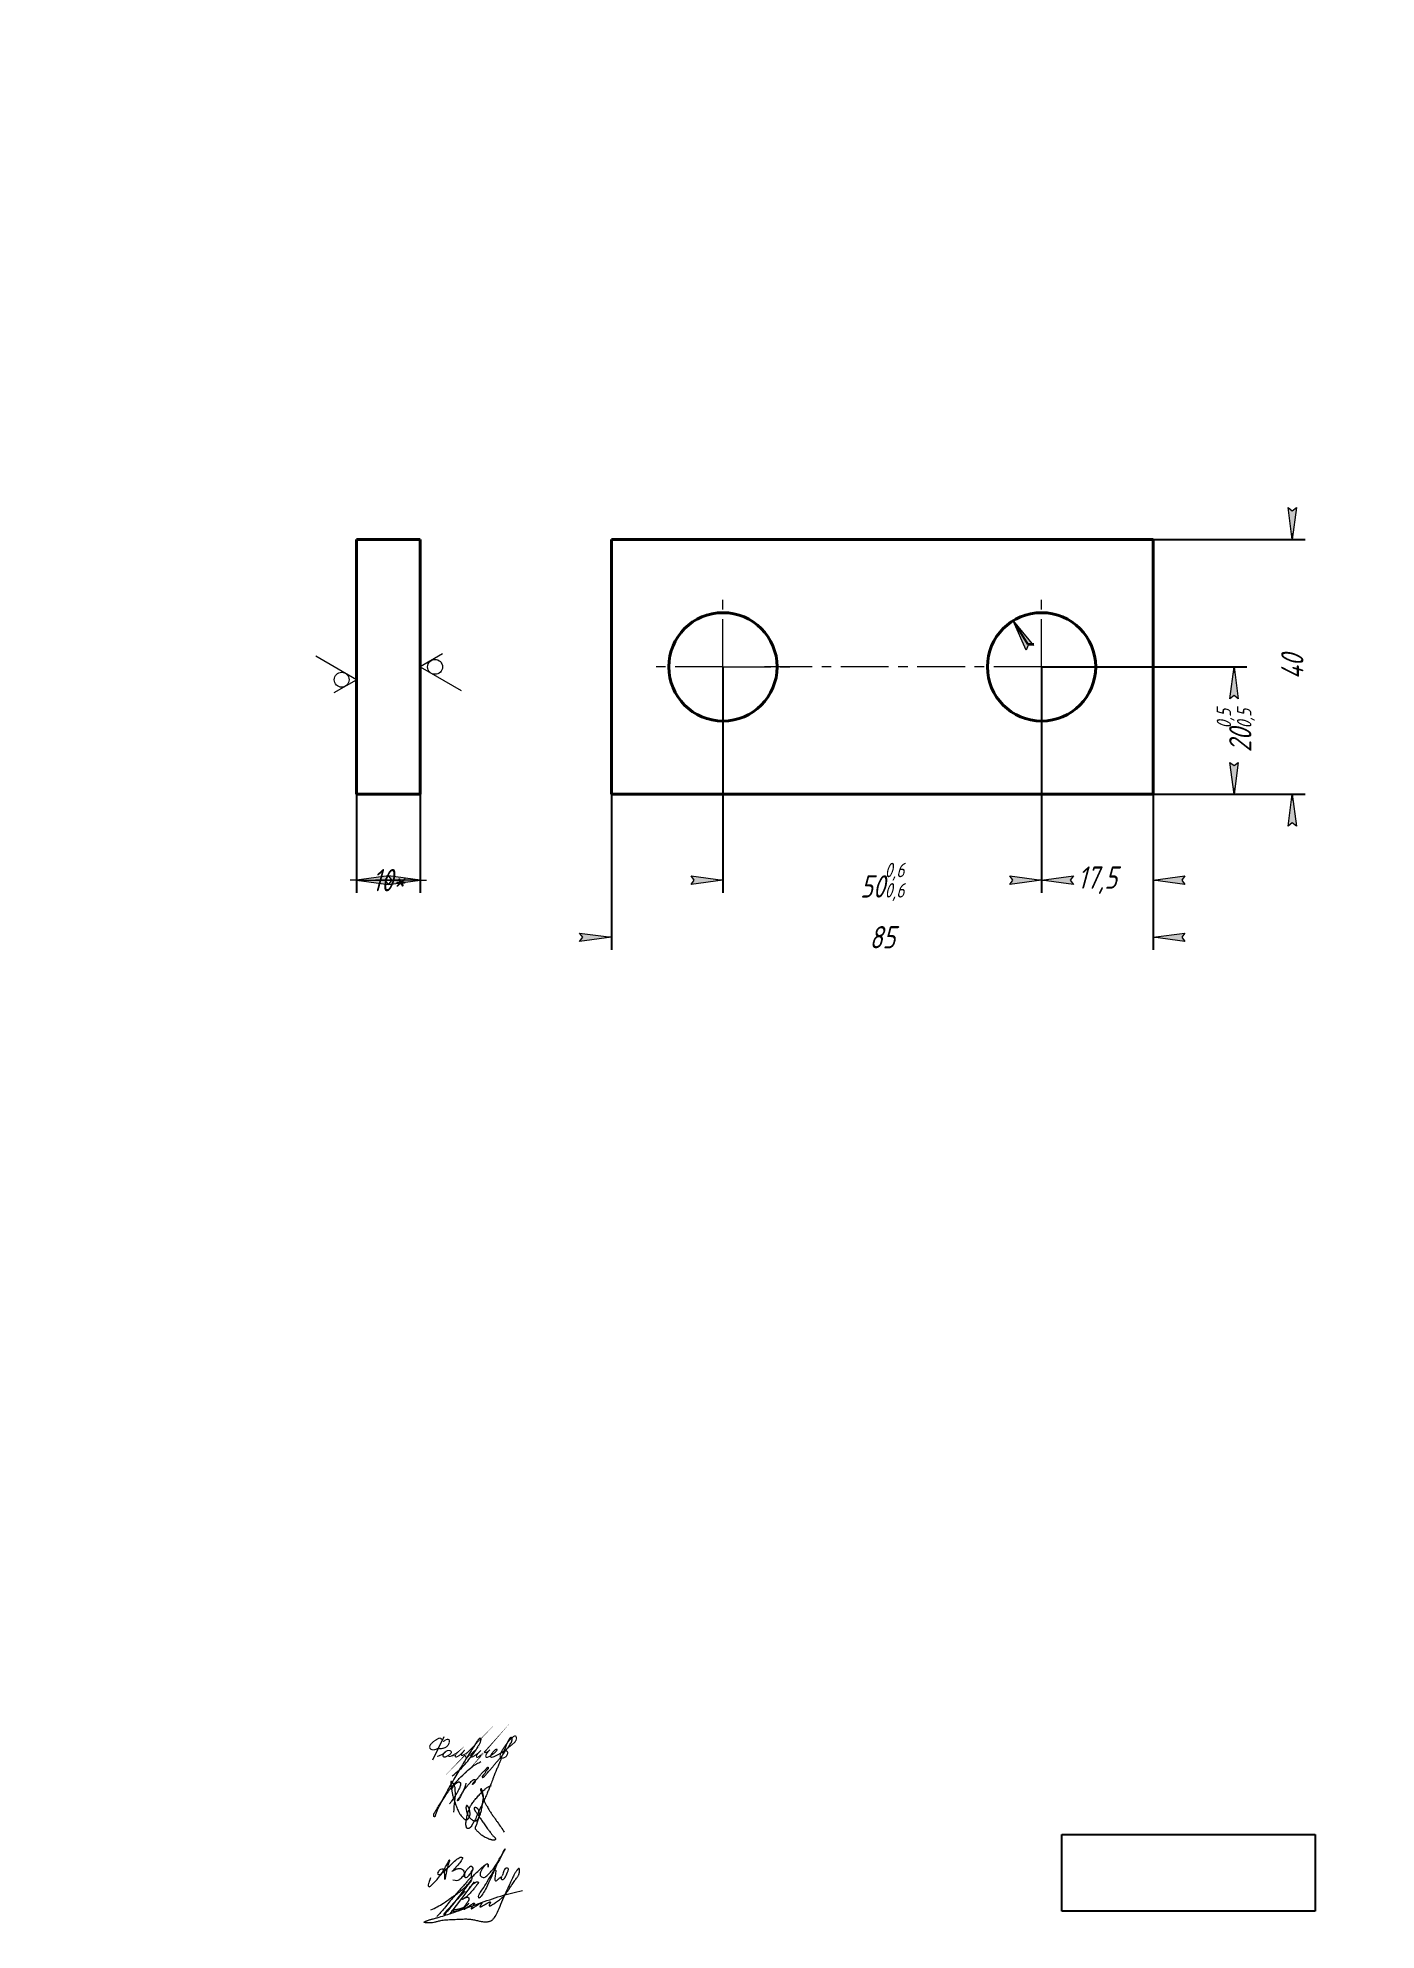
# Model space of a CAD drawing. Header units: millimetres. Extents: x 0 to 210, y 0 to 297.
import ezdxf

# ---------------------------------------------------------------- set-up
doc = ezdxf.new("R2010")
doc.units = ezdxf.units.MM
for name, pattern in [('K5LT32789', [0]), ('K5LT32790', [0]), ('K5LT32791', [0]), ('K5LT_AXLED', [12, 7.5, -1.5, 1.5, -1.5]), ('K5LT_BASIC', [0]), ('K5LT_THIN', [0])]:
    doc.linetypes.add(name, pattern=pattern)
doc.layers.add('Системный слой', color=7, linetype='Continuous')
doc.styles.add('KDIMTEXTSTYLE', font='GOST_AU.SHX', dxfattribs={"width": 0.96, "oblique": 15, "height": 5})
doc.dimstyles.new('KDIMSTYLE (1.00)', dxfattribs={"dimtxt": 5, "dimasz": 1, "dimexe": 2, "dimexo": 0.0625, "dimgap": 1, "dimtad": 1, "dimtxsty": 'KDIMTEXTSTYLE', "dimsah": 1, "dimcen": 0.09, "dimdle": 1, "dimadec": 0, "dimazin": 0, "dimtfac": 0.667, "dimtmove": 0, "dimatfit": 3, "dimfxl": 1, "dimtvp": 1, "dimtolj": 1, "dimtzin": 0, "dimarcsym": 0})
picture_1 = doc.add_image_def('image1.jpg', size_in_pixel=(394, 119))

msp = doc.modelspace()

# ---------------------------------------------------------------- blocks, each defined once
blk = doc.blocks.new('KDIMARROW_02')
at = {"layer": 'Системный слой'}
blk.add_hatch(color=0, dxfattribs=at).paths.add_polyline_path([(4.5, -5.51091059616309e-16), (5, 0.6582624912261956), (0, 0), (5, -0.658262491226197)])
at = {"layer": 'Системный слой', "color": 0, "linetype": 'K5LT_THIN', "lineweight": 18}
for p, q in [((0, 0), (-1, 0)), ((5, 0.6582624912261956), (0, 0)), ((0, 0), (5, -0.658262491226197)), ((0, 0), (7, -8.572527594031472e-16)), ((4.5, -5.51091059616309e-16), (5, 0.6582624912261956)), ((5, -0.658262491226197), (4.5, -5.51091059616309e-16))]:
    blk.add_line(p, q, dxfattribs=at)
blk = doc.blocks.new('U0')
at = {"layer": 'Системный слой', "color": 7, "linetype": 'K5LT_THIN', "lineweight": 18}
for p, q in [((50, 196.252238452622), (43.59825, 199.9482888151219)), ((46.5, 194.231513452622), (50, 196.252238452622))]:
    blk.add_line(p, q, dxfattribs=at)
blk.add_arc((47.66666666666666, 196.252238452622), 1.166666666666667, 0, 359.999994270422, dxfattribs=at)
blk = doc.blocks.new('U1')
at = {"layer": 'Системный слой', "color": 7, "linetype": 'K5LT_THIN', "lineweight": 18}
for p, q in [((63.5, 200.2985028400688), (60, 198.2777778400688)), ((60, 198.2777778400688), (66.40174999999999, 194.5817274775688))]:
    blk.add_line(p, q, dxfattribs=at)
blk.add_arc((62.33333333333333, 198.2777778400688), 1.166666666666667, 0, 359.999994270422, dxfattribs=at)
blk = doc.blocks.new('KDIMARROW_01')
at = {"layer": 'Системный слой'}
blk.add_hatch(color=0, dxfattribs=at).paths.add_polyline_path([(0, 0), (-5, 0.658262491226197), (-4.5, 5.51091059616309e-16), (-5, -0.6582624912261956)])
at = {"layer": 'Системный слой', "color": 0, "linetype": 'K5LT_THIN', "lineweight": 18}
for p, q in [((-4.5, 5.51091059616309e-16), (-5, 0.658262491226197)), ((-5, 0.658262491226197), (0, 0)), ((0, 0), (-5, -0.6582624912261956)), ((-5, -0.6582624912261956), (-4.5, 5.51091059616309e-16)), ((0, 0), (-1, 0))]:
    blk.add_line(p, q, dxfattribs=at)
blk = doc.blocks.new('U2')
at = {"layer": 'Системный слой', "color": 30, "linetype": 'K5LT_AXLED', "lineweight": 18, "true_color": 0xff8000}
for q in [(157.5, 208.7777778400688), (114, 198.2777778400688), (157.5, 187.7777778400688), (168, 198.2777778400688)]:
    blk.add_line((157.5, 198.2777778400688), q, dxfattribs=at)
blk = doc.blocks.new('U3')
at = {"layer": 'Системный слой', "color": 30, "linetype": 'K5LT_AXLED', "lineweight": 18, "true_color": 0xff8000}
for q in [(107.5, 208.7777778400688), (97, 198.2777778400688), (107.5, 187.7777778400688), (118, 198.2777778400688)]:
    blk.add_line((107.5, 198.2777778400688), q, dxfattribs=at)
blk = doc.blocks.new('U5')
at = {"layer": 'Системный слой', "color": 5, "linetype": 'K5LT32789', "lineweight": 18, "true_color": 0x0000ff}
for points in [[(68.33343066871227, 9.723467043242493), (68.1433138034405, 10.01507423258138), (67.8445855914453, 10.01507423258138), (67.56296251755447, 9.733451158690599), (67.2440529601953, 9.414541601331393), (66.98910309018869, 8.977492176065454), (66.88046281515398, 8.401058320808573), (67.05691226287986, 8.224608873083099), (67.36705148409824, 8.30072444704345), (67.55714156883185, 8.490814531776834), (67.77939564076406, 8.75775630088836), (68.08558735720764, 9.224288706908709), (68.41921757741041, 9.890790701128736), (68.08558735720764, 9.224288706908709), (67.96983071746408, 8.687007626929585), (67.96983071746408, 8.374159638106676), (68.04809462361641, 8.295895731954317), (68.19090087638166, 8.345713834327881), (68.83993648034564, 9.073329903739392), (69.54868011990115, 9.716368159165597), (69.90641983392138, 10.04094295428408), (70.29027185752918, 10.29437706187269), (70.46601135182829, 10.4014188504899), (70.60747079662043, 10.4014188504899), (70.68034121409168, 10.20446531059949), (70.68034121409168, 9.986103412985955), (70.68034121409168, 9.754900968958225), (70.68034121409168, 10.20446531059949), (70.60747079662043, 10.4014188504899), (70.46601135182785, 10.41040714421302), (69.90641983392138, 10.04094295428408), (69.39008065035551, 9.014187430497913), (69.39008065035551, 8.55807714696951), (69.60019943404457, 8.347958363280412), (69.89631164302791, 8.271206270531735), (70.19638502152213, 8.271206270531735), (70.4384431769637, 8.51326442597312), (70.74473639298276, 8.819557641992844), (71.73067595020741, 9.805497199217484), (74.10522190692235, 14.21643511310205), (71.73067595020741, 9.805497199217484), (70.88742453424652, 7.698458696542502), (70.2401101648362, 6.334724526991749), (69.6560475492162, 5.418990822181939), (69.27289205917788, 4.963193314034015), (69.15395406971894, 5.063175746629099), (69.15395406971894, 5.453390528735241), (69.4278754897488, 5.943593328711273), (69.92726493667332, 6.610100908206078), (70.72185334155074, 7.923439144613297), (71.52766181976057, 9.298224301310455), (71.70232726704626, 9.472889748596174), (71.83342372318126, 9.454167440845254), (71.87144998906831, 9.240095034160305), (71.80393130928456, 8.77522703998497), (71.75003873073442, 8.40417513298641), (71.67731208845207, 8.037010119292887), (71.75274266152124, 7.766693996909424), (71.90357487934234, 7.68693068966985), (72.1141902088694, 7.89754601919654), (72.51138763896432, 8.20982968743155), (72.86831006927419, 8.566752117741459), (72.64049469461023, 8.092762330823064), (72.74720360512185, 7.986053420311691), (72.90745962022997, 7.919445673240432), (73.0854265945371, 7.986105926156313), (73.30998571677605, 8.210665048395043), (73.90855277902548, 9.45835081155596), (73.83737466779364, 9.711665357912835), (73.61046098989031, 9.773879732209764), (73.31679523246291, 9.702773600674334), (73.12547784225046, 9.32947059906732), (72.98754765149764, 8.902833809853774), (72.86831006927419, 8.53401579433708)], [(61.60859461382891, 8.207473233451708), (61.43363618394812, 7.72067745101026), (61.26026820319217, 7.238306856463964), (61.20453841850104, 6.938470907195438), (61.3335800496908, 6.809429276005972), (61.51278404508616, 6.809429276005972), (61.681428194069, 6.978073424988537), (62.16434966121584, 7.460994892135488), (63.35463357426742, 8.651278805187246), (65.05959757223397, 12.00287401150231), (64.03466748449887, 9.497621409521969), (63.854068033814, 7.25759674472198), (63.854068033814, 9.322685022291893), (63.64670989469775, 9.656461035219195), (63.15213701169168, 9.549648242862844), (62.81481180721015, 9.212323038381555), (62.69767323302192, 8.908799415098173), (62.81128917768946, 8.69518500093497), (63.1187248115415, 8.69518500093497), (63.854068033814, 9.322685022291893), (64.85923982343344, 10.32785681191137), (65.55726682917899, 11.02588381765665), (66.34145446138554, 11.54119520915108), (66.67994463797405, 11.44006264111096), (66.5947984392043, 11.155078758906), (66.39465362681916, 10.79471766725476), (65.73563775527869, 10.01425372912954), (65.18632539525665, 9.36371023499305), (64.81214479293706, 9.11069592305094), (65.54442111098687, 9.605848230825217), (66.13370579005856, 9.714134581227654), (66.51550164944223, 9.630327535143635), (66.77561056515849, 9.437557365964665), (66.89308843945578, 9.123268376282113), (66.89308843945578, 8.750306076429354), (66.66234176023394, 8.40668322429903), (66.43031411319444, 8.174655577259102), (66.06760482139164, 7.811946285456571), (65.66791657731024, 7.720878520897855), (65.10991837064093, 7.821452561472682)]]:
    blk.add_open_spline(points, degree=3, dxfattribs=at)
blk = doc.blocks.new('U6')
at = {"layer": 'Системный слой', "color": 5, "linetype": 'K5LT32790', "lineweight": 18, "true_color": 0x0000ff}
blk.add_open_spline([(65.29389953313249, 18.52946796089284), (65.32535415878833, 19.66470118045785), (65.61088286440288, 20.94703041302083), (65.47906453640314, 22.30249292513261), (65.40794103673761, 22.56565010274585), (65.33791721375002, 22.74156154274306), (65.25924922003013, 22.89327376086823), (65.17352742375716, 23.02836451664953), (65.0907309583144, 23.1404596799797), (65.0219194886415, 23.22370488067605), (64.97297081415415, 23.27438734966972), (64.94130714931906, 23.30167641446457), (64.92141310372392, 23.31608863152806), (64.90657284789684, 23.32497397757876), (64.89462098310342, 23.33065670827472), (64.8846530698211, 23.33416049433009), (64.87613603130488, 23.33607443603094), (64.86871369530988, 23.33676489824629), (64.86215437960294, 23.33646454557751), (64.85621161056702, 23.33531109085953), (64.85066475335942, 23.33333344654991), (64.84525634532012, 23.33045883664511), (64.83989860605067, 23.32655480404503), (64.83454647283689, 23.32144534189368), (64.82919271667484, 23.31493099367378), (64.82379989748162, 23.30668784405728), (64.81834351230069, 23.2962657358066), (64.81281313138236, 23.2830316053761), (64.8072142133345, 23.26606344902387), (64.80157009212981, 23.24392730769418), (64.79592002259756, 23.21410461313923), (64.79048130926421, 23.17242142316414), (64.78578700115247, 23.11127231449112), (64.78348827970638, 23.02708137948113), (64.78430961804771, 22.92027781601868), (64.78934488438485, 22.79966737580045), (64.8007748431323, 22.66771232967906), (64.82101108769298, 22.51996803659077), (64.85651262425216, 22.33499084982253), (64.91269441188773, 22.08525042053623), (64.98474744397232, 21.71116220520605), (65.09031211034534, 21.17907586511544), (65.27006240135711, 20.50746698052174), (65.53372428226201, 19.78622814073438), (65.78595177908862, 19.10933995019565), (66.02873603987581, 18.54309742045976), (66.27045269339176, 18.13179293780911), (66.50171002460662, 17.83541171773072), (66.70097575341912, 17.62850926212138), (66.8509851856173, 17.48303955357238), (66.9586356234224, 17.40451952305639), (67.02848334790599, 17.36863064709348), (67.0805263619581, 17.34969321271646), (67.12811667330325, 17.33860246574494), (67.17566894964344, 17.33286794369968), (67.22437821711203, 17.33207941689682), (67.27347608366478, 17.33645973204813), (67.3209136625807, 17.34588024432006), (67.36483719096525, 17.35971959954929), (67.40383149494517, 17.37697815142616), (67.438066741817, 17.39695383873584), (67.46891408598346, 17.42012715929241), (67.49986252010207, 17.44893809331364), (67.53436847977277, 17.48804305002349), (67.5769518283562, 17.54629362349465), (67.6311774569997, 17.63009598326218), (67.6942556728784, 17.7389294368044), (67.75153742880231, 17.86244794368019), (67.79258026082223, 17.98435919190496), (67.81620454808774, 18.09867610394096), (67.82652930548736, 18.21272268364626), (67.82539992562768, 18.34272626296158), (67.80842679123428, 18.50372494537083), (67.77005900418564, 18.70208019080707), (67.7117503251656, 18.91646967285052), (67.64561722895202, 19.11174831237784), (67.58562576733956, 19.25548106957427), (67.53128970154208, 19.34757473801312), (67.4867918055267, 19.40893988769395), (67.44680645489485, 19.45690268345339), (67.41103595177957, 19.49439821074785), (67.38216621043175, 19.51941331493609), (67.36053197721701, 19.53419881715817), (67.34541421025673, 19.54224726739727), (67.33363433524944, 19.5469281296804), (67.3237485738825, 19.54957277052392), (67.31515222496448, 19.55076613800344), (67.30768098753643, 19.55082889988927), (67.3010988913641, 19.55003571003593), (67.29517405475858, 19.54856204203978), (67.28929449589475, 19.54631798867936), (67.28321787298368, 19.54314344728789), (67.27678037900066, 19.53877614541864), (67.27000273215693, 19.53302566718926), (67.26276402279171, 19.52551526370141), (67.25490485923568, 19.51567260509694), (67.24618645843857, 19.50256573909172), (67.23638422802787, 19.48484124116405), (67.22512013313661, 19.46016438695449), (67.21272649511411, 19.4266598531614), (67.19986591886176, 19.38331801313677), (67.1882648924826, 19.33159364317902), (67.1801784755097, 19.27236751560764), (67.17722782101288, 19.20478199879378), (67.18151091534108, 19.12214713142103), (67.19751175539723, 19.01116841957361), (67.22585210354258, 18.85205858189559), (67.26115326215034, 18.64773536162613), (67.3166521309246, 18.41980126233148), (67.39705793473449, 18.20777615172832), (67.49777918440253, 18.01190065509996), (67.61777743668172, 17.82541708168225), (67.76136730455832, 17.64269119252256), (67.91733205723484, 17.48055931863522), (68.06517006516266, 17.35080462771924), (68.19429653812611, 17.26195804704315), (68.3034775069225, 17.20590269102021), (68.39785714108874, 17.16974824352684), (68.48336428865217, 17.14697430693499), (68.55936708215354, 17.13560046989565), (68.62462987801291, 17.13349264492021), (68.67976346390249, 17.13820031351872), (68.72666756738508, 17.14789103360513), (68.76736673633336, 17.1614524806962), (68.80415617100118, 17.17877774095368), (68.84036513716036, 17.20078493396298), (68.87887679796287, 17.22983055325639), (68.9220167938945, 17.2695640581293), (68.97158038447832, 17.32480907654087), (69.02829485403412, 17.40061388120435), (69.09089447758583, 17.49790486557146), (69.1523888538363, 17.61462529760379), (69.20491587285893, 17.74428751611518), (69.2446376388197, 17.88220802368582), (69.27037334934185, 18.02824761143373), (69.2821081338467, 18.18626091342486), (69.27804122633356, 18.35470303646446), (69.25857608955107, 18.52415406280764), (69.22460978534896, 18.67936660887665), (69.17982376442826, 18.80926673341094), (69.13114016170744, 18.91217735340362), (69.08193126033932, 18.99096475013613), (69.03347075009754, 19.05149858935849), (68.98521615941573, 19.09918195034112), (68.93471429437838, 19.13918572435497), (68.88071862902488, 19.17360383658493), (68.82389775364113, 19.20211168676363), (68.76840354546992, 19.22342602985006), (68.71868873365098, 19.23726521815388), (68.67750324541022, 19.24327482503526), (68.64395181878808, 19.24392283428341), (68.61525431545694, 19.24114970300144), (68.58851118770981, 19.23549057408863), (68.5626911863547, 19.2271815456825), (68.53821960084866, 19.21646443245481), (68.51639497366862, 19.20402175131355), (68.49827629945172, 19.19088180392717), (68.48404329558048, 19.17790276396173), (68.47320160084836, 19.16547122386891), (68.46524315037541, 19.15386819565217), (68.4594142126522, 19.14279419178536), (68.45507579681903, 19.13173385252225), (68.4517098966822, 19.11938670975411), (68.44951856684395, 19.1052542327408), (68.44884665085483, 19.08888584402203), (68.45009138775248, 19.07003343657402), (68.45385875267925, 19.04759181140238), (68.46117948028635, 19.02008068906704), (68.47403094741597, 18.98429923532308), (68.49587228045155, 18.93533265101203), (68.52987385292833, 18.86821049379046), (68.57482840708036, 18.77907002660572), (68.63263911187077, 18.67382240338463), (68.71191984192865, 18.55501913760534), (68.82558529981564, 18.41732358300482), (68.99113011007368, 18.22069658064876), (69.20661559045065, 17.91753406324966), (69.48061556125813, 17.48303228541593), (69.8108513398238, 16.94420498213981), (70.23917713668015, 16.36921091781258), (70.66798187322907, 15.80615774676087), (71.02722697144416, 15.31381153936053), (71.27871913763522, 14.94929588886311), (71.48297655542625, 14.75613219459024), (71.61615106986795, 14.64152702543697), (71.69583873986328, 14.55364910354251), (71.74501415277179, 14.48131450419967), (71.77483204623269, 14.42537619138781), (71.79475258164946, 14.37768010241271), (71.80631870939628, 14.33851130554123), (71.81153716487243, 14.30772651069941), (71.81266982321075, 14.28417524833208), (71.81133452546965, 14.26543178172713), (71.80828463833174, 14.24975797143631), (71.80389482111697, 14.23629481338568), (71.79830547318369, 14.2243989882364), (71.79142717752477, 14.21350230848239), (71.7829577300936, 14.20291417181824), (71.77234923068009, 14.19219663685473), (71.75886494886667, 14.1810884128945), (71.74155255490207, 14.1694591600895), (71.71900401040071, 14.15722807950752), (71.69017009055375, 14.14488339714973), (71.65508252168486, 14.13338912560883), (71.6144414443521, 14.12374418256763), (71.56809281477248, 14.11717451165384), (71.51339480962396, 14.11473229600131), (71.44515679963816, 14.11841609645401), (71.35377181680668, 14.13205390391497), (71.22087051525342, 14.15975159645529), (71.02446583753124, 14.21300188013109), (70.73855043529421, 14.3145807830804), (70.39420199570445, 14.46780066278291), (70.0328634186899, 14.64578364520591), (69.74612428712555, 14.82918734290953), (69.51866314112921, 15.01912421890142), (69.31088501587405, 15.20527704680973), (69.08851482012953, 15.40291243158268), (68.89435799117985, 15.57599426999417), (68.77480533944419, 15.7136726387711), (68.71902992666969, 15.80244665822264), (68.69247298755523, 15.85980463794101), (68.67668748441848, 15.90920836891328), (68.66707355194173, 15.95633987591202), (68.66230106267054, 16.00401094703929), (68.66235868166146, 16.05232424117202), (68.66731947647594, 16.10064188961158), (68.67802899503585, 16.15174188720366), (68.69549878828792, 16.20816379840292), (68.72442600134448, 16.28107451429099), (68.76873584857975, 16.37817196552723), (68.83516434519662, 16.52852980252041), (68.922149435665, 16.73494867139874), (69.01074089604737, 17.00903287918672), (69.11077565020517, 17.30790183203285), (69.23296839132657, 17.63105979426732), (69.37451260394981, 18.02220400544985), (69.53389214520753, 18.52120907814938), (69.67376068330049, 19.09368534704703), (69.75752007873555, 19.62923950406051), (69.81102058482305, 20.05908185078366), (69.87266835151956, 20.39560267499934), (69.92377510910448, 20.66924238434862), (69.93373358143526, 20.89051126163397), (69.91368412553075, 21.06650136085921), (69.87873258592968, 21.23576678359979), (69.82777721837206, 21.42648154704372), (69.78008114719562, 21.62505482745468), (69.74471429894395, 21.80424817566418), (69.70929317859795, 21.93839546050947), (69.68088447901987, 22.03186553642573), (69.65893762857465, 22.09272566148189), (69.64041961328563, 22.13054690415049), (69.62615877054226, 22.15232221930663), (69.6153083179508, 22.16530882826689), (69.6058434765704, 22.17423214918713), (69.59710182844529, 22.18062145303364), (69.5887897326948, 22.18516969471051), (69.58071453644374, 22.18826575037417), (69.57272548874218, 22.19013559685672), (69.5648448815325, 22.19088651781851), (69.55704393762569, 22.19063419074666), (69.54921646929616, 22.18946766709908), (69.54086697216084, 22.1873618856755), (69.53164526757126, 22.18408548444225), (69.52149293801403, 22.17935469912018), (69.51092662364366, 22.17312658873973), (69.50086179067279, 22.16576003699774), (69.49184162082491, 22.15763769444894), (69.48402291727876, 22.14890816067236), (69.47698171464052, 22.1390903901131), (69.47072508430404, 22.1278812711472), (69.4653768439154, 22.11498985303186), (69.46115465554831, 22.10032317244273), (69.45822012699058, 22.08337651131441), (69.45687022138262, 22.06334490042707), (69.45765998959637, 22.03887527482212), (69.46158993729921, 22.00828200268143), (69.47000763215648, 21.97020884377417), (69.48418986458103, 21.92324185277008), (69.50654642257425, 21.86451409960117), (69.54080492352475, 21.79133179882328), (69.58761113053143, 21.69967624634432), (69.6338750779654, 21.58362876358083), (69.67727977773245, 21.44419087823081), (69.72526448815964, 21.2780492215492), (69.79590964151791, 21.06704219084691), (69.8869540114429, 20.81227242354666), (69.97343374632976, 20.52311619559973), (70.04671590841129, 20.25458157111242), (70.13662220320755, 20.01739670733684), (70.24438144110661, 19.81493318923677), (70.37211994077492, 19.60872896859732), (70.52086703277584, 19.37734318926121), (70.69033003474563, 19.08501015027284), (70.91090461595637, 18.69729179069168), (71.19620097922824, 18.25415165967803), (71.52177893783171, 17.78825606830364), (71.83719122061186, 17.34767525608066), (72.40582454481171, 16.55076923694), (72.85480782140023, 15.89052235884483), (73.19741329278804, 15.3637227640728)], degree=3, knots=[0, 0, 0, 0, 23.08892411003839, 25.90578379320913, 27.36849658095113, 28.57853477437289, 29.7218750749431, 30.81396087475684, 31.80518275617818, 32.5340116185717, 32.99290285232896, 33.22579348087665, 33.37704679038229, 33.48833048874886, 33.57455142486756, 33.64380518652092, 33.70122378259412, 33.75036659537633, 33.79386957008623, 33.83335544025108, 33.87214105272245, 33.91235496550996, 33.95658983186728, 34.00557035799107, 34.061357419905, 34.12646780763512, 34.20410929927907, 34.29854880647121, 34.4157438501339, 34.56455491175546, 34.75945876534566, 35.02822874118409, 35.41286378006095, 35.99717510029608, 36.72813949276635, 37.56894107973724, 38.43382537174505, 39.40133199336037, 40.578430721351, 42.23539782704537, 44.56960189155861, 48.26913254375512, 53.18771198246659, 58.58434017403594, 63.76404376679448, 67.77867569014562, 70.99814287695813, 73.36983390960212, 75.34981577454691, 76.79687388843904, 77.58132367445822, 78.02891375208497, 78.378086715233, 78.69680269722102, 79.01348919569972, 79.34337265075953, 79.67858665453129, 80.00682416916896, 80.31793205149701, 80.60647145028561, 80.86603481811044, 81.11641040457833, 81.38398339074794, 81.71835383148989, 82.1678102968112, 82.8393613365416, 83.73323474227259, 84.70542236921145, 85.58272421559701, 86.32439137188506, 87.05711592911308, 87.8907574961167, 88.94534148899339, 90.32114124951465, 91.96557055710285, 93.42636652596606, 94.48421544317516, 95.10102119904894, 95.58099742489627, 96.01314099800784, 96.36109308967781, 96.62600156797119, 96.78273890043828, 96.889142367443, 96.97113807639755, 97.038129668233, 97.09527188758723, 97.14590073358623, 97.18856061114779, 97.2287471840586, 97.26891537016509, 97.31531058982989, 97.36686141375753, 97.42565515127394, 97.49445365730666, 97.57714175019537, 97.6796234518885, 97.81191523042803, 97.98566281873885, 98.22679687241516, 98.53258681418663, 98.89778635319205, 99.29603614677359, 99.73782124223918, 100.2617239247368, 100.964229309618, 101.999780239612, 103.5254109190041, 105.1506671389526, 106.7245298989554, 108.093531563326, 109.5903133920281, 111.1953020837693, 112.7774834854757, 114.1263943636619, 115.159714159532, 115.933249703592, 116.5991051072816, 117.1966867350474, 117.716186105381, 118.1472776884506, 118.5120913932663, 118.8308284389657, 119.1120840017018, 119.3761473530127, 119.6502541760029, 119.9661844048676, 120.3484720487786, 120.8326110054183, 121.4625745633854, 122.257883948525, 123.1663167729581, 124.1218957718332, 125.0774414802364, 126.058759075695, 127.1107217357935, 128.2713802827618, 129.4555411470182, 130.5492798125666, 131.4722221457924, 132.2240763945491, 132.8428036707044, 133.3435270316868, 133.7861618193668, 134.2097331793344, 134.6419531666712, 135.07675082757, 135.4909341445828, 135.8405670411855, 136.1161996801323, 136.3290212946846, 136.5165823049759, 136.6970732021236, 136.8799095666845, 137.0632951286719, 137.2354651043024, 137.3861300135916, 137.5142614765161, 137.6235479569736, 137.7184450497249, 137.7976892899042, 137.8756507401737, 137.9579435297707, 138.0555159514176, 138.163779376122, 138.2880427438782, 138.436309489426, 138.6225163233996, 138.8620748680995, 139.2031278659684, 139.7043262486523, 140.3810974906251, 141.2189148674305, 142.1273174818552, 143.2595165690257, 144.8211407952124, 147.3177643775447, 150.7571101410823, 155.1951704424444, 160.0691713325595, 165.2244643996175, 169.4711417493419, 172.4214110687776, 174.0929247216289, 175.1382982941582, 175.9667476052343, 176.4795577137869, 176.9002722075947, 177.2447515993877, 177.5213496275962, 177.722930126645, 177.8737085289891, 177.9963222724827, 178.1014362024326, 178.1953143978301, 178.2815173063154, 178.3661181765914, 178.4549126387874, 178.5547545514223, 178.6700486309557, 178.8070744895659, 178.9752011110635, 179.1872344806044, 179.4394731118456, 179.7197270048918, 180.0295107225544, 180.3832688069577, 180.8234477103547, 181.4071105080071, 182.2468370647849, 183.5636180390767, 185.5124136486446, 188.3659008144822, 191.1693595490507, 193.6361941483106, 195.2159308876024, 197.1470862219489, 199.2692247613871, 201.224518318486, 202.3921757305919, 202.9354455009734, 203.335749427751, 203.6650385457113, 203.9804397921348, 204.3052698204951, 204.6306664143438, 204.9542103018015, 205.2842401760186, 205.68312192184, 206.1453122097258, 206.8668041367929, 207.8378621120557, 209.464316382984, 211.3873392381132, 213.6481330480264, 215.8281705148584, 218.3616311862739, 222.0463208053261, 226.400788772624, 230.2376141698672, 232.9871267002133, 235.1430689373578, 237.1452347941266, 238.6001234124407, 239.5943196481266, 240.7144690296747, 242.0868590309205, 243.5795128043555, 244.8370298052072, 245.7730677623126, 246.3794493830385, 246.8095402814596, 247.0775336538936, 247.2275167539396, 247.3339800160057, 247.4184700209773, 247.4895205515942, 247.5520115162512, 247.6092220325807, 247.6636060178384, 247.7171677520884, 247.7685920257453, 247.8207844363665, 247.8766770811286, 247.9421914551861, 248.0180825757098, 248.1024702365821, 248.1894206015074, 248.2694707678351, 248.3470721801384, 248.425636522534, 248.5128864112118, 248.6056793825818, 248.7068161418586, 248.8204129671911, 248.9522817326213, 249.1114892801304, 249.3139564207763, 249.5741553291382, 249.8978203062795, 250.3037087529917, 250.8417906157673, 251.5282721942539, 252.3812439797572, 253.3595934924577, 254.4759627763927, 255.8726873418201, 257.8510916368267, 259.9382727246121, 261.9636029003651, 263.4698826802768, 265.0464480200878, 266.5866947374772, 268.3669126827913, 270.599666274059, 273.4070816914232, 277.3730272345561, 281.2342012594908, 284.8823428619705, 288.313022516428, 301, 301, 301, 301], dxfattribs=at)
blk = doc.blocks.new('U7')
at = {"layer": 'Системный слой', "color": 5, "linetype": 'K5LT32790', "lineweight": 18, "true_color": 0x0000ff}
for points, knots in [([(64.99278418963502, 24.22059640855477), (65.83212185991563, 24.80848731891837), (66.88716516857963, 25.80495624910276), (68.03029981924138, 27.2674111924367), (68.73185526892433, 28.18826735887203), (69.14713520430259, 28.97242675774629), (69.41394204751194, 29.44306247238706), (69.50094638535676, 29.69092057699586), (69.52785358400119, 29.81847709819323), (69.53882771646917, 29.89651189149481), (69.53930183242456, 29.94589057213736), (69.53521379314371, 29.97700344728432), (69.52960834442868, 29.9983172741901), (69.52289804542205, 30.01510313855778), (69.51519138854195, 30.02911312624911), (69.50645460760911, 30.04125346836253), (69.49644163389601, 30.05215706164958), (69.48468745515672, 30.06247304850095), (69.47075544464136, 30.07234461527489), (69.45445424189006, 30.08152946965726), (69.43611022498665, 30.08949137889104), (69.41644728372901, 30.09567408690518), (69.39650318767055, 30.0996720109105), (69.37734069290723, 30.10137103388777), (69.35966362052251, 30.10096356586058), (69.34347683351129, 30.09869516648382), (69.32819493203685, 30.09467181530701), (69.31287274323988, 30.0887633472409), (69.29671614332322, 30.08043634754111), (69.27885529706259, 30.06873188444794), (69.2580982813046, 30.0519692157622), (69.2318627136866, 30.02651756099132), (69.1946256605448, 29.98461237235233), (69.13291699017547, 29.91280335012914), (69.02783807859373, 29.78338345276816), (68.85991169782014, 29.55561408955506), (68.6215815132468, 29.18419167042822), (68.3028549459899, 28.63149866691671), (67.79769088830196, 27.84791083826397), (67.0206877788002, 26.6279636609938), (65.98918196532206, 24.9255216763018), (64.85105920442713, 22.9700023141464), (63.90851372077404, 21.26395709905839), (63.28275256853692, 20.08668492943667), (62.93795754238808, 19.40416202727423), (62.75126422893605, 18.98750685187687), (62.61978944647463, 18.67209757153179), (62.51178292530054, 18.39960616900879), (62.41962167555364, 18.15753549429323), (62.35180139500851, 17.97479466604173), (62.31257156462846, 17.86818651233992), (62.2891955863754, 17.81992878471942), (62.27759684374374, 17.8000439842682), (62.26888134294717, 17.78755668969779), (62.26167510825678, 17.77898998984827), (62.25542309467515, 17.77292745107772), (62.24984246554135, 17.76863495051956), (62.24474977523687, 17.76566654770753), (62.24001064124015, 17.76373644891564), (62.2355189331887, 17.76266149129711), (62.23118640769653, 17.76233088653365), (62.22693641051906, 17.76268905644739), (62.22278921629837, 17.76370436832212), (62.21880084141959, 17.76530844171006), (62.21498435562465, 17.76741694831176), (62.21115509085884, 17.7700819483355), (62.20702229499273, 17.77352168724573), (62.20229546130787, 17.77812690844979), (62.19668182879246, 17.78444928567768), (62.18984725868066, 17.79328954792538), (62.18127078416126, 17.80598734011457), (62.17045429047189, 17.82434192673938), (62.1570355283571, 17.85038819949455), (62.14209003068959, 17.88486557538252), (62.12816576785694, 17.92703096535297), (62.11780778492162, 17.97411450347093), (62.11233003495153, 18.02415684942994), (62.11223715753454, 18.07632632817871), (62.11798233685664, 18.13103192538122), (62.13014671261033, 18.18814222263666), (62.14947501503984, 18.24809052513714), (62.17776005139024, 18.31244597603583), (62.22235894219105, 18.39212205810426), (62.29952086205316, 18.51521192602632), (62.44041618737995, 18.74698248461624), (62.71812807766757, 19.18793916339507), (63.22987601677225, 19.99718259613039), (63.98067480725258, 21.14315325657145), (64.92968842115175, 22.52808985307666), (66.05116990340078, 23.74682829320682), (67.13799399124193, 24.782345666563), (68.01986241406566, 25.57837504487031), (68.80299179945649, 26.11344381121205), (69.28465003805367, 26.33757496449499), (69.51069292055506, 26.44437027348778)], [0, 0, 0, 0, 8.550608616909479, 12.05498909731316, 15.54800864636031, 18.19112149729409, 19.49899547586825, 20.05820856276075, 20.38161509008001, 20.58967061819273, 20.71666537517187, 20.79367975743621, 20.85170144345296, 20.90072235485522, 20.94465307224176, 20.98524465825564, 21.02564223243174, 21.06834027274877, 21.11593940290885, 21.16833782892286, 21.22470724871314, 21.28305186546078, 21.34057559650208, 21.39466303008514, 21.44378103840279, 21.48828891869076, 21.53119048967674, 21.57580767080184, 21.62550805067395, 21.68308106465782, 21.75428657315771, 21.84854811100129, 21.98874998667692, 22.22341503732463, 22.64135142255019, 23.38396024610536, 24.59145537447172, 26.33319310262997, 28.72517486315826, 32.39414345489543, 38.44413720066752, 45.386804132957, 51.3366439952876, 54.75928160654442, 56.55021407149562, 57.73619828659556, 58.58106772181609, 59.41081735012408, 60.19037519759497, 60.74860237604653, 61.04454549420441, 61.13979306103076, 61.19713002219413, 61.23708949006024, 61.2671348063732, 61.29071298422787, 61.30986155532154, 61.32593719236645, 61.33991703943459, 61.35255107389896, 61.36445007752456, 61.37614187831995, 61.38811066680237, 61.40006167387295, 61.41202200248679, 61.42454207551994, 61.43906624348642, 61.45699012410813, 61.47974062644996, 61.50979512866817, 61.55047455772206, 61.60794197523685, 61.68805755052679, 61.79563498556981, 61.92221881037423, 62.05916765616627, 62.19849487994397, 62.34287054750136, 62.4951123545238, 62.65815684757621, 62.83085476293896, 63.02153046686268, 63.2457091914174, 63.59456840449479, 64.23786481718554, 65.5163435666815, 67.95744178744798, 72.25357323446096, 76.98975279678383, 81.9773654752493, 86.09099495459934, 89.56281137385866, 91.90558766368395, 94, 94, 94, 94]), ([(67.17919122187074, 23.04413053228444), (67.11204172057421, 22.63272585243163), (66.91125248883431, 22.10984725035476), (66.6045048905973, 21.47538025859541), (66.3947652693219, 21.13968062668098), (66.25057917402182, 20.86638190761136), (66.16389392558207, 20.6933639561407), (66.11241306840957, 20.59424829337476), (66.07546022463166, 20.53558795635385), (66.04278209724905, 20.49123032330257), (66.01167254986879, 20.45330483378154), (65.98002994960595, 20.41766050862935), (65.94799473740566, 20.38382248139516), (65.91882445451908, 20.35433186292275), (65.896691207007, 20.33322852267406), (65.88231739612559, 20.32064953124703), (65.87403237416568, 20.31403603926086), (65.86877113910514, 20.31021395120382), (65.86489986729133, 20.30769126954732), (65.86180723907816, 20.30593655294081), (65.85919931558861, 20.3047216629148), (65.85693878525437, 20.30397573605654), (65.85497853788098, 20.30370233315412), (65.85325025456466, 20.30400967172292), (65.85195928126026, 20.30514553576805), (65.85135271994648, 20.30692196714151), (65.85124073854351, 20.3091392940369), (65.85150823405677, 20.31185489610002), (65.85213020727473, 20.31505574633394), (65.85309548144741, 20.31879126028221), (65.85447069389726, 20.32328573463613), (65.85649935661587, 20.32918315116177), (65.85967615719474, 20.33760522947114), (65.86494060189573, 20.35059750890252), (65.87271583851245, 20.36898816770221), (65.88266986231717, 20.39324827513971), (65.89418227119634, 20.42178501468032), (65.90790827725135, 20.45548673256428), (65.92472849240144, 20.49375863262338), (65.94838941960414, 20.53773513401697), (65.98039448009513, 20.58591035630545), (66.02318606280086, 20.64361610273878), (66.08140826295015, 20.71855517708642), (66.16550973855753, 20.83458493566755), (66.27651534978445, 21.00182631374057), (66.40205082624048, 21.21139545984477), (66.52296679698155, 21.42905515551359), (66.64767208826646, 21.65145581530325), (66.79376270311425, 21.89547684175366), (66.97560964326895, 22.15397011461033), (67.17120197826824, 22.38484542840939), (67.34107234843567, 22.58595110099643), (67.52142654057623, 22.79984516217974), (67.73431458735114, 23.04664650957989), (67.98028421425101, 23.29047738730998), (68.16851731901744, 23.47100647253026), (68.28875786797754, 23.56619097400866), (68.3522472275821, 23.60386651181526), (68.39970246072582, 23.62729705780038), (68.44634551641794, 23.64633148369239), (68.48941911129667, 23.65988134040106), (68.52458876080772, 23.66723572643335), (68.55046337682353, 23.66978994548776), (68.56911491609495, 23.66960098540787), (68.58339746784719, 23.66783959482319), (68.59481912904268, 23.66501888767675), (68.60417795903676, 23.66139986526892), (68.61196655678616, 23.65711765775154), (68.61846703320279, 23.65226407606815), (68.6239144563502, 23.64686068522488), (68.62851567974047, 23.64084334996332), (68.6325595557496, 23.63395991778967), (68.6361743726492, 23.62584268284385), (68.63936872789822, 23.6160260137253), (68.64204642990136, 23.60394818547121), (68.64403250493274, 23.58868968789602), (68.64499587672627, 23.5684736521309), (68.6441859935714, 23.54035685777805), (68.64037856579436, 23.50155335592012), (68.63299130185925, 23.45242310950437), (68.62383908837351, 23.39619626896237), (68.61194790825627, 23.33959833068386), (68.59595193800867, 23.28730032454985), (68.5756245180164, 23.24064879080208), (68.54908144917103, 23.19490173359409), (68.51547187584814, 23.14645743117032), (68.47545681098235, 23.09536808839417), (68.43648105465181, 23.04665553202744), (68.40036624909499, 23.00621875055518), (68.36977945768251, 22.97558976838468), (68.34209011470787, 22.9498200430065), (68.31583494638234, 22.92662180536115), (68.29030679881811, 22.90525654974283), (68.26909043263011, 22.88877283512912), (68.25375106388474, 22.87800236303872), (68.24411904410066, 22.87196508114266), (68.23775138080319, 22.8684371969768), (68.23311187822564, 22.86621827431443), (68.22954414538938, 22.86480492685214), (68.22668255134538, 22.86393409569908), (68.22427458458512, 22.86346313229905), (68.22218308590074, 22.86334498200367), (68.22034877839654, 22.86359735379253), (68.21878327691014, 22.86428230531314), (68.2175759458042, 22.8654533674966), (68.21679783388595, 22.86704409492404), (68.21638094718998, 22.86896819325608), (68.21627447577976, 22.87121874809026), (68.21645480776056, 22.87380685574823), (68.21692396785444, 22.8768032284226), (68.2177296678655, 22.88036783887779), (68.21898526685484, 22.88476979639239), (68.22087977972195, 22.89037381136924), (68.22372108074707, 22.89772890694235), (68.22809849939799, 22.90787717562742), (68.23505835603888, 22.92252186179525), (68.24519220299386, 22.94206478371794), (68.25781776762518, 22.96477505093083), (68.27105315407071, 22.9873750424191), (68.28406561266696, 23.00867663738271), (68.29856165701182, 23.03176423648097), (68.31790476310485, 23.06270995272632), (68.3433934260217, 23.10870417066894), (68.37531337802245, 23.16848418488615), (68.41862373403124, 23.23623746828696), (68.47630177792165, 23.30656899724096), (68.55611347146838, 23.38700012541275), (68.66235150514835, 23.47877662677791), (68.79436418823802, 23.59084413768082), (68.91791932467774, 23.72194327214348), (69.03447158206495, 23.86157250039051), (69.14262586159177, 23.99366505107216), (69.26237409174145, 24.13347145247403), (69.38627070016102, 24.28075982412528), (69.50954432521284, 24.44269001573824), (69.63617326656741, 24.60665071223812), (69.79519911990481, 24.77442791320425), (69.97454926013233, 24.93946007832915), (70.14667582992075, 25.10009824211903), (70.26932250251281, 25.22986204046325), (70.35381328543228, 25.32517601159051), (70.41211159434079, 25.39070576135433), (70.46240509316809, 25.44653496048707), (70.5047073847576, 25.49279894658895), (70.53936686354908, 25.52712420874681), (70.56491073027095, 25.54871241624457), (70.58214659670669, 25.56072790680349), (70.5940810982838, 25.56747433829651), (70.60331502382556, 25.57152748974519), (70.61090557517322, 25.57389678306885), (70.61735228818215, 25.57507066496754), (70.6229601970775, 25.57533096681496), (70.62793589779136, 25.57484576347909), (70.63242729914722, 25.57370981942876), (70.63640367409077, 25.57202362306225), (70.63991997129216, 25.56989473580202), (70.6430520432781, 25.56739764585109), (70.6461083582685, 25.56433456552301), (70.64921764293415, 25.56049021867091), (70.65245068456278, 25.55556976600533), (70.65577528662193, 25.54933525070993), (70.65918557351101, 25.54137211054527), (70.66264916901002, 25.53106153715601), (70.66606744339437, 25.5174600016343), (70.66910582889344, 25.49956098355287), (70.67102207148422, 25.47769273158531), (70.67114479206543, 25.45352471155246), (70.66906306050151, 25.42935835225649), (70.66468348788622, 25.40574131571717), (70.65780436351628, 25.38187624445956), (70.6474930848218, 25.35615469106776), (70.63203251017451, 25.32663965852407), (70.60727834880646, 25.2887671219373), (70.56572860908479, 25.23370230924604), (70.5038706422215, 25.15192048436938), (70.4181210538036, 25.04295643772841), (70.31570628694429, 24.91197756482077), (70.21864797784065, 24.76189329803501), (70.12533212076494, 24.61356225311374), (70.0251949033577, 24.49805662695883), (69.95089006398558, 24.39806022766408), (69.89515200581079, 24.31860169654115), (69.84374311400279, 24.25952181742122), (69.79983147644367, 24.21740172985983), (69.77093343480163, 24.18371166763933), (69.75477396849654, 24.15810863306814), (69.7458571587226, 24.13851326693637), (69.74060561949308, 24.12162036597081), (69.73767576042387, 24.10586257953966), (69.73652087933583, 24.09037453871915), (69.73687209820581, 24.07436758081096), (69.73882184444147, 24.05793018883301), (69.74233561751583, 24.0421626950901), (69.74697878562452, 24.02839569205324), (69.75214238335839, 24.01726136928326), (69.75741276177655, 24.00857495088158), (69.76261219458854, 24.00186530269727), (69.76775979265784, 23.99662192251745), (69.77304153922917, 23.99243483536659), (69.77872668197934, 23.9889824391272), (69.78504434383923, 23.98616216490237), (69.792133597888, 23.98401836327272), (69.80009976551294, 23.98263756038307), (69.80913035970931, 23.9821291576518), (69.8195349841201, 23.98266692463218), (69.83176464874614, 23.98453743690638), (69.8465326727624, 23.98822138399598), (69.86514521691852, 23.9946084473977), (69.88958368363352, 24.00528033479557), (69.92147167355108, 24.02217876171608), (69.96056722147017, 24.04613545785071), (70.00572977008557, 24.07649239563492), (70.05473913270443, 24.11366908976464), (70.1079327631528, 24.16008615167982), (70.16843257127762, 24.22207209949568), (70.24366264453494, 24.31351325437927), (70.34788831423548, 24.45268844172273), (70.49959476835711, 24.65234802056574), (70.71774370508847, 24.89582582429787), (71.00009469090759, 25.19341967982581), (71.30448773603122, 25.54821158809494), (71.63362119636241, 25.95252837961459), (71.95792708659576, 26.34903066329662), (72.2935035860358, 26.72938061405961), (72.6249817495225, 27.10733015185531), (72.95848128883819, 27.51901469157926), (73.26771200169273, 27.97005354145557), (73.57376404168645, 28.41313090051224), (73.87630390889466, 28.81554671741179), (74.11177016994947, 29.1694616080029), (74.27838808863666, 29.42606296987717), (74.35787558902497, 29.60382290751139), (74.39054446511994, 29.72251256866255), (74.40917234881627, 29.81786694088356), (74.42187605251326, 29.89363563857233), (74.4310745058056, 29.94912432683932), (74.43586490606485, 29.99304024945948), (74.4366224368508, 30.03184458806842), (74.43290528574323, 30.06644401715545), (74.42615907425008, 30.09485087843362), (74.41733253372568, 30.11906596726112), (74.40632254353798, 30.1415921362065), (74.39328176379986, 30.16251091525967), (74.37878671821858, 30.18102889852651), (74.36382177097589, 30.19632769153802), (74.34914654088156, 30.20828019252642), (74.33512479139273, 30.21723333812645), (74.32180440012458, 30.22369462242767), (74.30883541811825, 30.22815403127385), (74.29565216552352, 30.23100100595752), (74.28150453012151, 30.23242864093174), (74.2659051238601, 30.23227241546456), (74.248445521684, 30.23020734147613), (74.22871621183245, 30.22576665545932), (74.20602824399434, 30.21821836782044), (74.17955144722914, 30.20646245848221), (74.14914277084377, 30.18935887860502), (74.11621919581233, 30.16667854446845), (74.08209919859114, 30.1385652185844), (74.04743575427335, 30.10425558400567), (74.0103103878037, 30.05987402179409), (73.97397701819095, 30.00699852262707), (73.93269664957558, 29.93725619833776), (73.88154173365297, 29.84459452044925), (73.79995591163481, 29.70119648654077), (73.68841674068732, 29.49155589234201), (73.56886616099692, 29.21246504643975), (73.44743405185257, 28.8904018633261), (73.32240963039456, 28.55875019785293), (73.17677673955913, 28.21078233783049), (73.01327117119948, 27.83203363252738), (72.85562357526251, 27.41398134451705), (72.70095158118001, 26.97192320159644), (72.53706240320435, 26.50945425871268), (72.34605747390495, 26.00936071619557), (72.10083102137118, 25.47549784502877), (71.85108820996723, 24.96044503176367), (71.67182176702917, 24.50097825859325), (71.5581364855587, 24.18666718572004), (71.49331617082461, 24.00513635369674), (71.45284123876283, 23.89194550266447), (71.399966269178, 23.74462817014762), (71.3052888341273, 23.48489544734159), (71.15747987111646, 23.10525379380667), (70.95845691593473, 22.62782367086524), (70.74134863468066, 22.07852340319519), (70.49342952608873, 21.42770887516079), (70.16612875790076, 20.68778932438167), (69.74001775687759, 19.84251615836331), (69.31917420187088, 18.91704910517376), (68.9209481794325, 17.9826554921178), (68.55122554447877, 17.18525334721792), (68.19861784028153, 16.65651103694341), (68.03342944637451, 16.31915766564794), (67.92626969025267, 16.16532779171186), (67.85718817314073, 16.09482032765334), (67.80600124987225, 16.05435174298159), (67.75602994514838, 16.0231820299488), (67.70361029358308, 15.99766837637532), (67.64744958804457, 15.97727992156945), (67.58863779053657, 15.96261565345802), (67.53026093306532, 15.95422930727173), (67.47716952819272, 15.95148010899464), (67.4336261183333, 15.95396731977061), (67.40070642548116, 15.95984533296462), (67.37632150955316, 15.96728056950303), (67.35751476563213, 15.97553819246323), (67.34209431361568, 15.98461582950648), (67.32871601994485, 15.99488992370578), (67.31622828968985, 16.00698597143943), (67.30401647916912, 16.02173771683863), (67.29176692240898, 16.04020900840845), (67.27919247491275, 16.06404654731097), (67.26592848046299, 16.09617283314009), (67.2511962781883, 16.14259396958403), (67.23445422195925, 16.21127528568726), (67.21100056193582, 16.30846125183942), (67.18241537357136, 16.42757690033054), (67.1594274990107, 16.5566183402878), (67.15254928184594, 16.68389838608925), (67.16165027800446, 16.81841050687862), (67.18548314404843, 16.97665260742309), (67.22452389192522, 17.17594268248388), (67.26896038758866, 17.44326666536355), (67.32456802026032, 17.7862731316535), (67.41330764336111, 18.17803851312806), (67.53380284768936, 18.53596700451968), (67.63536053420563, 18.82772752851477), (67.71337715044974, 19.06234135452371), (67.79354767620893, 19.27952432458093), (67.90040805218595, 19.50498765130951), (68.058329178032, 19.75818012794744), (68.30478777611326, 20.09457186057404), (68.64816000789203, 20.54620724392052), (69.12309050258152, 21.08304617556493), (69.6127651829518, 21.62107709382087), (70.06826841215455, 22.06762371857249), (70.41346999182616, 22.35241598731463), (70.67706781272926, 22.50591143727632), (70.91706639065939, 22.60644234553951), (71.08714965268379, 22.66140571547911), (71.19077609728535, 22.69479837776217)], [0, 0, 0, 0, 9.05012872705892, 12.27523955615502, 15.45899986464831, 17.73483988954849, 19.05741326790075, 19.7108414674711, 20.18625624796493, 20.5782552686495, 20.92015558141624, 21.26322820190859, 21.62482865825904, 21.94340184840314, 22.17414311605756, 22.29628959118215, 22.36275980440909, 22.40689436236537, 22.4390567453203, 22.46419391743622, 22.48492183865863, 22.50216622969817, 22.51626151636768, 22.52813273998885, 22.53944741467791, 22.5522415096399, 22.56817047852566, 22.58805267039454, 22.61198677781667, 22.63974096856495, 22.67274404928946, 22.71519234590006, 22.77668725643035, 22.87041018465875, 23.02304422812403, 23.21520040999722, 23.44630770354593, 23.6988530852062, 24.01440602227395, 24.36406655485286, 24.79380696920886, 25.28351990132807, 25.94162552114996, 26.87792467942779, 28.42996457524314, 30.34865718411363, 32.24077333289403, 33.89839883521643, 35.94836723450208, 38.48558270273472, 40.82530402486174, 42.59187029456275, 44.26724396181142, 46.97004676078387, 49.7480096312128, 51.86374390765778, 52.70147057395712, 53.10491050118355, 53.48302850596736, 53.86297235156056, 54.21017827344965, 54.47316286510871, 54.65060737536394, 54.78015129451817, 54.88201528901642, 54.96597005374313, 55.03789173846411, 55.10177399278683, 55.16057658349273, 55.21548886919894, 55.26973314979212, 55.32649975842308, 55.39043673965826, 55.46450655651031, 55.55284803126975, 55.66175245880736, 55.80204478182547, 55.99689564905083, 56.27898183702862, 56.6577708048305, 57.08785207877154, 57.53005859936763, 57.92699945641592, 58.28653955085408, 58.64516112727835, 59.08688676787481, 59.58041217879209, 60.07014470780373, 60.45680762318491, 60.77032110529868, 61.02050180294312, 61.28743407698452, 61.53971113159886, 61.7514654557824, 61.87728760431949, 61.95117424896657, 62.00101868558919, 62.03708294951244, 62.06404711067225, 62.08522161978857, 62.10269089977169, 62.11781590588129, 62.13103482606565, 62.14301086537011, 62.15470842207601, 62.16718779938194, 62.18133260377456, 62.19768838804892, 62.21651047582708, 62.23822244567693, 62.26423617504585, 62.29672551983947, 62.33871119230131, 62.39411227923593, 62.46984758680305, 62.58138620225105, 62.75014357523848, 62.95323414059891, 63.15197524181549, 63.32530154156674, 63.50142438325815, 63.75069795927278, 64.12670280789305, 64.65573207369606, 65.23926817019948, 65.88865201598246, 66.64993334951879, 67.72476750786576, 68.97093417500743, 70.45053253842603, 71.67377078741448, 72.96567384588595, 74.1997340619661, 75.71660845934763, 77.19149050583474, 78.66939798406948, 80.26360153468625, 82.25999454740558, 84.02270038045882, 85.43108792216803, 86.18003115295346, 86.82002040469867, 87.35735353778296, 87.8303388665853, 88.19668246149355, 88.42781375051858, 88.56388518222633, 88.65750948544428, 88.7284507566438, 88.78495725216258, 88.83175897969517, 88.87197622634159, 88.90786180013019, 88.94116407268966, 88.9733329337326, 89.0023634587493, 89.03113883856201, 89.0611291635479, 89.09720439826435, 89.13954440989755, 89.19023909041896, 89.25218224785506, 89.32958155541064, 89.42887405502107, 89.55988928673129, 89.72789317996417, 89.91043182872136, 90.08993016749905, 90.25982101457522, 90.43717571041851, 90.63451247886547, 90.86741053725858, 91.1677569895262, 91.62701426685199, 92.38208765223597, 93.41996633197857, 94.6724539230234, 96.0309145764726, 97.34437741350916, 98.51233320135161, 99.38253328273036, 100.0801461935074, 100.6427610992905, 101.0985233420443, 101.4165677639696, 101.6144519997649, 101.7614105848416, 101.8881309191481, 102.0020412559431, 102.1126415582708, 102.228684820584, 102.3531615957218, 102.475541815624, 102.5827981262551, 102.6716198956193, 102.7445525371063, 102.805472551343, 102.8576433943024, 102.9055376228328, 102.9531372109006, 103.003347830315, 103.0570770661989, 103.1153795993567, 103.1804985535898, 103.2553155788729, 103.3437868339896, 103.4517993114647, 103.5891588213478, 103.7754729001166, 104.0368792940556, 104.3810715980856, 104.7820315610841, 105.2315653256866, 105.7311852371977, 106.3311134668966, 107.1316613086741, 108.3295162024274, 110.1501944576099, 112.6368770089815, 115.5016706819846, 119.1609639243044, 122.8986311830983, 126.9529614641391, 130.409085851725, 134.0371742423348, 137.9942750420576, 142.0359458618766, 146.0410272841487, 149.822244934, 153.0854334391033, 155.3859964358748, 156.523495266855, 157.3449610534504, 158.0844729286764, 158.6564077758827, 159.032405044117, 159.3195525896096, 159.6259297156317, 159.8825850348252, 160.0817570271792, 160.2656543207297, 160.4475605853473, 160.6314395822952, 160.8060205271579, 160.9629927969825, 161.1004705553291, 161.2207920624985, 161.3275594533166, 161.4248565281142, 161.5212763884442, 161.6231531254575, 161.7365036311971, 161.8632119976283, 162.0085677928639, 162.1798886219923, 162.3875142480697, 162.6438456500754, 162.9450066208917, 163.2643583573538, 163.61350022819, 164.0147720610479, 164.5332062289935, 165.0206178827491, 165.7940642485327, 166.8577939471838, 168.6440101278764, 171.0067375262292, 173.5173666217644, 176.2046187581104, 178.7899131151936, 181.8007294698925, 185.2640526564619, 188.5988322029536, 192.0867565083241, 196.0399807451853, 200.3514407904697, 204.9831202778389, 208.6067960262308, 211.1740857928719, 212.324149333518, 212.8401519156242, 213.8141591804749, 215.7616497486333, 218.9115165399334, 222.7603159190186, 227.1212833222791, 231.8830713747282, 238.0542570919298, 244.8790787961007, 252.6709923865059, 260.3723270141881, 267.2067683096124, 271.9104723604818, 274.2948250566257, 275.4424314622102, 276.0074310177879, 276.4564925667717, 276.8725366650021, 277.298483268373, 277.7345383026035, 278.1823487294254, 278.6272356581845, 279.0278106070721, 279.3479157869561, 279.5828460028205, 279.7605391796398, 279.9065420304664, 280.032940598534, 280.1525772399198, 280.2761794426715, 280.4139889783416, 280.5723544798611, 280.7621016772766, 281.0049842294069, 281.3347006558124, 281.830666104134, 282.5570331697736, 283.5307030461261, 284.521091298472, 285.4299663944341, 286.3230754239653, 287.4773404942414, 288.9422162208973, 290.7830067797826, 293.4282292188776, 296.5745695881209, 299.5863310309695, 301.7179183440625, 303.3596126842459, 305.0164137637091, 306.7997510215591, 308.8273268261249, 311.5602812320362, 315.9559263312703, 321.2845959131998, 327.2905780970613, 331.9291654806121, 335.2943715999311, 337.0765402962691, 338.608553885945, 341, 341, 341, 341]), ([(64.97394072644991, 22.19785720882331), (65.14526868523147, 22.45705787471749), (65.34102268329002, 22.79397867862846), (65.65879236073407, 23.07683695532052), (65.77767984656299, 23.15837569358141), (65.87162205772611, 23.21014903116398), (65.94477726487835, 23.24150541072609), (66.00027193662115, 23.25729669188036), (66.04285420567838, 23.26373418770675), (66.07735880398367, 23.26469013296273), (66.10738585165151, 23.26195589932379), (66.13498660908908, 23.25610574619245), (66.16186648625573, 23.24721239468951), (66.18883489972448, 23.23506097428498), (66.21571356518317, 23.21941160841476), (66.24148407033388, 23.20054776843099), (66.26497896866081, 23.17918271195367), (66.28525102723401, 23.15628929931958), (66.30192362317594, 23.13269813847887), (66.3152049922093, 23.10841529178327), (66.32575680960211, 23.08263057257059), (66.33410346826864, 23.05381798051576), (66.3401034504014, 23.0203290831721), (66.3431710703609, 22.97984253536058), (66.34205591318684, 22.92904166559535), (66.33448996038666, 22.86243879068024), (66.31796475618997, 22.7733350961449), (66.28743645695943, 22.65262850192914), (66.22998645838665, 22.48582179523882), (66.12265712896796, 22.23844919279657), (65.95297682446783, 21.87258688519125), (65.71572163314458, 21.4204401535217), (65.43177144217582, 20.97015466704073), (65.15224875280062, 20.58068849914952), (64.88507842629309, 20.20482719847993), (64.70794791697895, 19.95485723047992), (64.60988501789042, 19.81642259619269)], [0, 0, 0, 0, 6.031326711805664, 7.224988356314289, 8.103691365475113, 8.779791160169411, 9.271523189246412, 9.62061493281614, 9.879084816649868, 10.0922323249949, 10.27851055553696, 10.45374867179695, 10.63011067106745, 10.81839359798904, 11.01782931148539, 11.22320082439538, 11.42737411646699, 11.62332177715271, 11.80622667181389, 11.97807653243036, 12.1509544438802, 12.33746838925695, 12.55008708642841, 12.79977093381808, 13.11189234375645, 13.51938577668283, 14.07889547329571, 14.84210710901935, 15.89584896235619, 17.4450776018355, 19.99089296003002, 23.60108786322042, 27.19029875053633, 30.1472191862028, 32.75904809202703, 36, 36, 36, 36])]:
    blk.add_open_spline(points, degree=3, knots=knots, dxfattribs=at)
blk = doc.blocks.new('U8')
at = {"layer": 'Системный слой', "color": 5, "linetype": 'K5LT32790', "lineweight": 18, "true_color": 0x0000ff}
blk.add_line((68.4538943892314, 7.600189600269232), (64.62672792769729, 2.582258260126281), dxfattribs=at)
for points, knots in [([(67.727727489853, 6.648086868606441), (67.90207722488304, 6.868615799428198), (68.14874092525483, 7.14238069062506), (68.5035819387612, 7.387960541627166), (68.67042706776697, 7.488941357581695), (68.78637276395935, 7.559695723051874), (68.86119301937526, 7.589859033938438), (68.90327424410755, 7.600010762708024), (68.93389116370567, 7.603329258322987), (68.95996045377416, 7.602891016563632), (68.9833383751019, 7.599608748787517), (69.00498757808484, 7.593897244722029), (69.02544154546428, 7.585974431615739), (69.0451083509712, 7.575994488275285), (69.06329208004439, 7.564356325062505), (69.07895168672731, 7.551889697819291), (69.09133322534416, 7.539677590383519), (69.10042972356136, 7.528536776409084), (69.10709257665599, 7.518282698579384), (69.11215697975815, 7.508302796608262), (69.11628319047621, 7.49730318893117), (69.11923410081866, 7.485027642106701), (69.12069390430112, 7.4713895861438), (69.12042565175531, 7.456628462365757), (69.11819318926865, 7.4403621819568), (69.11358484462578, 7.422061239571491), (69.10591333912402, 7.400935816817167), (69.09397524630502, 7.375657092813555), (69.07546746870342, 7.34375137228588), (69.04594583180503, 7.300739155587991), (68.99911249535707, 7.241015302690727), (68.93236904517235, 7.160659695198831), (68.85105786055072, 7.054996801423755), (68.75623347252017, 6.923772479266006), (68.64647234030222, 6.762493299328753), (68.5089377821798, 6.564460446433088), (68.31269725753326, 6.328584749148291), (68.0775354476299, 6.079270155079797), (67.83348036189312, 5.832465874881279), (67.63698811595944, 5.630880709489759), (67.475724670063, 5.463853935797971), (67.35878490569333, 5.336307129362183), (67.25926086494037, 5.232324891184987), (67.1804928217016, 5.163172621776795), (67.11372286338121, 5.111602457301046), (67.0524710299927, 5.068494865775818), (66.98503302957174, 5.024625511999034), (66.9082460568253, 4.97813666689342), (66.82698561487598, 4.931483151627475), (66.75663074507212, 4.892979162391356), (66.7061390496306, 4.866561471904475), (66.6752248375122, 4.851054525773264), (66.6559102298311, 4.841749988529898), (66.64253345454745, 4.835583981085676), (66.63286674935149, 4.831355153814485), (66.62577334089939, 4.828444864459073), (66.62053885219555, 4.82647286960588), (66.61669355798789, 4.825179273819771), (66.61387881136268, 4.824388367082236), (66.61186530453999, 4.823958689383659), (66.61040789083249, 4.823808403053874), (66.609408262666, 4.823857701856298), (66.60861420875219, 4.824166860486969), (66.60838484253199, 4.82494779535088), (66.60872899328538, 4.82578701522462), (66.60933859149617, 4.826782472133289), (66.61038311777516, 4.82802515868633), (66.61183590521964, 4.829529434602222), (66.61373815365806, 4.831290918869513), (66.61605255444137, 4.833288396668848), (66.61887245255548, 4.835599001766155), (66.62239724689115, 4.838373127188106), (66.62694602599996, 4.841832415376103), (66.63291186161699, 4.846235792028409), (66.64084874531629, 4.851940780685197), (66.65166413936991, 4.859531979541202), (66.66674122771616, 4.869885736985538), (66.68887909955473, 4.884784823944159), (66.72335178636548, 4.907538772867383), (66.77329401089165, 4.939889004468114), (66.83925189252054, 4.981798401804667), (66.91609795477767, 5.027974651421005), (67.00090677707293, 5.073200549486302), (67.08947616640502, 5.1111796450881), (67.17803807373801, 5.138142249562236), (67.26193956706918, 5.154260379801542), (67.3373214075962, 5.162846665576325), (67.40304210299918, 5.164838230059246), (67.45570730398153, 5.160588416474496), (67.49550905233741, 5.152285860674283), (67.52464523137516, 5.142325639268705), (67.54707216705154, 5.131450165309445), (67.56514958853, 5.119781997410115), (67.58021961018815, 5.107241831224741), (67.59342807835083, 5.093256665100796), (67.6056635919412, 5.077083957622733), (67.61727555773028, 5.057822183856103), (67.62818263432347, 5.034677700512503), (67.6380388817454, 5.00687784982722), (67.64621172283069, 4.973870107089198), (67.65171158952788, 4.936376103037247), (67.65376878463168, 4.895761543728753), (67.65179263061165, 4.85319966859845), (67.64509859718015, 4.807915478079792), (67.63243075672456, 4.75820079200011), (67.61140842647363, 4.701261164305265), (67.57778590186636, 4.632589207187067), (67.52200181938043, 4.541214444760243), (67.43176514336767, 4.412864832958121), (67.30475590220415, 4.220105463764156), (67.14100152120258, 3.974579061389619), (66.94289473305933, 3.715477771272049), (66.73797895505082, 3.500940329471661), (66.54968305357045, 3.346695928661489), (66.38250634595022, 3.240689104353294), (66.20306258740008, 3.155112108624593), (65.99687035167392, 3.076903251348398), (65.77879703052722, 3.001462178133323), (65.60187518393182, 2.927461462345718), (65.47653681540918, 2.896660216831009), (65.4026243193331, 2.89105334048466), (65.3535474173396, 2.893374678462152), (65.311797910545, 2.899977282211609), (65.26976219271873, 2.911143613897821), (65.22561724434134, 2.927069823836177), (65.18124572760924, 2.947047465612172), (65.14399935933095, 2.966723474907383), (65.11589713641771, 2.98331049969957), (65.09541061406414, 2.996424171321507), (65.0770974599388, 3.009214964355749), (65.05963497294415, 3.022939558596391), (65.04431207762961, 3.037345886624138), (65.03306213856875, 3.050966536438381), (65.02595273898787, 3.063213026315623), (65.02229856361834, 3.074451093286797), (65.02170938225699, 3.084951686320125), (65.02397777623469, 3.094866299527922), (65.02901273229755, 3.104344930557744), (65.03694620491922, 3.113618236444523), (65.0482255744165, 3.122933952854112), (65.06360237389848, 3.132498050797693), (65.08413082066275, 3.142480925457988), (65.11122357504101, 3.153044586095746), (65.14677099746636, 3.164377568983554), (65.19334787972994, 3.176741661194882), (65.25457047716978, 3.190549468278277), (65.33575399863952, 3.206515069167438), (65.44523810146406, 3.225986104933156), (65.5972229175191, 3.251756546889197), (65.8108184305424, 3.289077986658953), (66.09298560456737, 3.345792571191481), (66.41462535088687, 3.429410067471821), (66.72262547557554, 3.540110073162765), (66.97038781919973, 3.663313448859469), (67.15481586297564, 3.785026410573067), (67.29187033852702, 3.891294568690114), (67.3954901635317, 3.981242937946405), (67.4686508086586, 4.050204729080718), (67.5182941574027, 4.099982276310328), (67.55163401334546, 4.135069555797884), (67.5749439386365, 4.160649994245944), (67.59160331073305, 4.179662639585501), (67.60362615324799, 4.193930869604117), (67.61231909816117, 4.204684353321369), (67.61856607249844, 4.212778274102504), (67.62300614965062, 4.218856801083263), (67.62607953736186, 4.223362962751906), (67.62815364204619, 4.22669685529408), (67.62943702883388, 4.229060864837862), (67.63019588925981, 4.230780315852854), (67.63048352958582, 4.231889541037987), (67.63051969797094, 4.23277286738093), (67.62994422939805, 4.23323696186722), (67.62913177122348, 4.233102584013238), (67.62810850268419, 4.232736030115404), (67.62652569853388, 4.231846740924368), (67.62419805361533, 4.230288507432505), (67.62074103932595, 4.227641432453652), (67.61593574545383, 4.223653423208134), (67.60941463745651, 4.21790613528313), (67.60078742179363, 4.209969161595495), (67.58945580531626, 4.199186825857765), (67.5746460516418, 4.184709622182282), (67.55527744097364, 4.165341961889737), (67.52979173644458, 4.139349790762481), (67.49573451359879, 4.103984294275762), (67.4486048707287, 4.054181484859726), (67.38062296705414, 3.980994276127461), (67.28231705946243, 3.87276502765809), (67.16340246738231, 3.737811018386395), (67.04619463541079, 3.598747637603509), (66.96089524845563, 3.491290521923247), (66.90952987104768, 3.42094235764813), (66.88249993415187, 3.380793702720894), (66.86545975192118, 3.352960595897599), (66.85436706400964, 3.332518674820136), (66.84729221173956, 3.317170769399723), (66.84307280605611, 3.305525675094316), (66.84088978600687, 3.296446154740153), (66.8403312431111, 3.289085198530103), (66.84143626604269, 3.282711222587267), (66.8448230476795, 3.277567447152563), (66.85047152152782, 3.274438058673979), (66.85784956904243, 3.273242461874077), (66.86738801539903, 3.273763607098431), (66.879778110427, 3.276287697587378), (66.89584684912437, 3.281304150729596), (66.916623810009, 3.289537252741297), (66.94344385267851, 3.301951880140876), (66.97811282473653, 3.319877865472534), (67.02319287878301, 3.345198721195686), (67.08259116496899, 3.380770409982631), (67.16306386522623, 3.431467839888597), (67.27679418380016, 3.506078643497091), (67.44821169277228, 3.622100077421265), (67.67070251644682, 3.775653918856875), (67.91408325604826, 3.942434963313474), (68.11308069888844, 4.073912144769906), (68.24812044011775, 4.156647378360844), (68.32499745918068, 4.199759151810071), (68.37509163791816, 4.225042628539029), (68.41113844552969, 4.240845029921161), (68.4377529863323, 4.250357000582397), (68.45761182737822, 4.255437445223265), (68.47250965729405, 4.25727430312682), (68.48371981385516, 4.256612826356104), (68.49216516788007, 4.253768668952318), (68.4981438064254, 4.248695192306343), (68.50157645641734, 4.24159453443329), (68.50259100948276, 4.233181676525533), (68.50176486848031, 4.22376469710332), (68.49942439041723, 4.213455366954236), (68.49553584817377, 4.201438377122344), (68.48964374344108, 4.186786926837897), (68.48097027109894, 4.168287363406648), (68.46856418520524, 4.144720950539408), (68.45098271691062, 4.114214305996285), (68.42579709855417, 4.073579993290281), (68.38852372293883, 4.016914711227656), (68.33051693931557, 3.932883038857), (68.25176535441402, 3.822709575155159), (68.16354695197428, 3.699938877749105), (68.08983828114197, 3.594291706210811), (68.04071843080901, 3.518841963344215), (68.01337172016804, 3.472883858929691), (67.99737145615278, 3.442994820474354), (67.98733737881211, 3.421547021386033), (67.98108933501982, 3.405507922124769), (67.9774621465222, 3.393273736703804), (67.97568985508111, 3.383675540109692), (67.97537617560525, 3.375738850964808), (67.97654309063864, 3.368703171717385), (67.97978454505926, 3.362456961858754), (67.98557433302705, 3.357877011937376), (67.99351304587927, 3.355432079677627), (68.0036427505815, 3.354932008209062), (68.01664123671078, 3.356513522808825), (68.03334135932313, 3.360620996386814), (68.05479538139983, 3.367945274542507), (68.0823509253565, 3.379442235720234), (68.1178283773635, 3.39643050047772), (68.1638024472803, 3.420784175303169), (68.22419570822554, 3.45533966897807), (68.30578360477736, 3.504927481431821), (68.42083825970239, 3.578288213780695), (68.59381762176749, 3.692716575842724), (68.81822638634122, 3.844608822592448), (69.06387778602827, 4.009540937470945), (69.26551679339099, 4.139274374378573), (69.40300812755444, 4.22024211209839), (69.48181777626448, 4.262008467431883), (69.5333619891706, 4.286058359026413), (69.57065326583106, 4.300670842894192), (69.59836752774738, 4.309009031332806), (69.61922462757063, 4.312907225907225), (69.63503845453846, 4.313507362581475), (69.64709116685833, 4.311479857305869), (69.65619473172957, 4.307031232552646), (69.6625560094286, 4.300194255997468), (69.66621784119972, 4.29117119205435), (69.66737021541942, 4.279921786291396), (69.66606544632828, 4.266913141215753), (69.6626745459833, 4.252577301883008), (69.6576248851157, 4.237374611511086), (69.65067576230376, 4.219931622064081), (69.64090882841836, 4.198389057790791), (69.6265846253586, 4.169822190948679), (69.60502722298699, 4.13017241093192), (69.57111226043239, 4.071652097726854), (69.52476451328741, 3.995098956622428), (69.47299522823035, 3.909664294620114), (69.43036015533734, 3.835688230654256), (69.40282236986499, 3.782327479678059), (69.38811051054698, 3.749375923122869), (69.37997404238106, 3.727625071032321), (69.37544209279439, 3.712234595939037), (69.37308969730009, 3.700958164594965), (69.37202233141906, 3.692076322502629), (69.37187125698134, 3.683354385865243), (69.37314603220061, 3.674094847659092), (69.37690143582036, 3.665067790413758), (69.38344054633772, 3.657838307691492), (69.39229448354173, 3.652930721010136), (69.40353563073498, 3.65013116769174), (69.41767901149781, 3.649421956442637), (69.43552237731954, 3.651095847219722), (69.45810615162026, 3.655710794377825), (69.48678820096747, 3.664101908992222), (69.52340717806214, 3.677456389424037), (69.57059010323454, 3.697493948764702), (69.63240643123127, 3.726863939895622), (69.71613630224749, 3.770216757656129), (69.83452369507434, 3.835783626853782), (70.01347084578569, 3.94002258734676), (70.23893179843546, 4.075335928422959), (70.47843364042095, 4.216160330841632), (70.66176560744582, 4.317001191013617), (70.78111763561911, 4.373659246730824), (70.84514629735565, 4.399721545779954), (70.88993577804355, 4.414512717302699), (70.92303270287096, 4.422412401679367), (70.94803626222242, 4.425567961430858), (70.96716152154403, 4.425240631382934), (70.98189464939784, 4.422157201256596), (70.99319269088434, 4.416630354815368), (71.00150572154412, 4.408745282405533), (71.00700495775827, 4.398578928257052), (71.00965278365332, 4.386862246476994), (71.0100049226039, 4.374421582456648), (71.00871567419496, 4.36192491783865), (71.00608589932608, 4.348499561854624), (71.0018738034595, 4.332767067863898), (70.99528320482806, 4.312860232336078), (70.98514197941515, 4.286673120548471), (70.96936493739346, 4.250599483773925), (70.943943299801, 4.19772038084173), (70.90855937613806, 4.128821609433317), (70.86880525462963, 4.052046847627338), (70.83630830063943, 3.985448533246085), (70.8159077252522, 3.937237812168291), (70.80550619996481, 3.907418645799652), (70.80001766721946, 3.88714194477447), (70.7970060801675, 3.871046711705446), (70.7956785448765, 3.856377084964947), (70.79613584448785, 3.843010208714759), (70.79850637372175, 3.831185403533652), (70.80253107110384, 3.821383127327039), (70.80809505027293, 3.813302836199881), (70.81517814513428, 3.806744018352191), (70.8238633426502, 3.801582113707497), (70.83436286506063, 3.797772233433705), (70.84703150822591, 3.795374201445838), (70.86236882665352, 3.794574187673362), (70.88103184704363, 3.795700484875908), (70.9038710011783, 3.799246239350794), (70.93199674634518, 3.80591121875716), (70.96689186839549, 3.816676345843803), (71.01060563230293, 3.832936698206225), (71.06611998560962, 3.856754216100569), (71.13814791171997, 3.891404281718167), (71.23535644400988, 3.942869918169123), (71.37230979503644, 4.021752459027681), (71.57376995087844, 4.147012086150653), (71.83142258485127, 4.319124483923417), (72.12489986162745, 4.526475402976729), (72.40202510005072, 4.734957078406012), (72.65573181426153, 4.940696528920512), (72.88264115016194, 5.140582395827721), (73.10040846459857, 5.352405156320202), (73.31614441659124, 5.587997437210419), (73.55051416401301, 5.881486568058762), (73.80204276822666, 6.248308346093097), (74.09123950253334, 6.700230002440549), (74.4356309621638, 7.211500324788773), (74.80639439981603, 7.748543841969564), (75.14895691479101, 8.217128361698258), (75.38546127635807, 8.552338827852054), (75.48820543695952, 8.778991869416643), (75.53430686839322, 8.922112069451344), (75.56305961084108, 9.050891356730745), (75.5807841839469, 9.175320388224122), (75.58989364981643, 9.297629297533916), (75.59098410892662, 9.40818022180656), (75.58541770391219, 9.49545224774684), (75.57665732546543, 9.555305164129436), (75.56769209785132, 9.593983971945619), (75.55915006473742, 9.620453341773754), (75.55087721156247, 9.63980409709032), (75.54284610125701, 9.65430129108151), (75.53502387714613, 9.66526827351609), (75.52736127279877, 9.67355999485568), (75.52004132990407, 9.679547740148308), (75.51327644220632, 9.683634583619522), (75.50704071799105, 9.68635417079986), (75.50054559069966, 9.688272166071897), (75.49301076732668, 9.689459326899907), (75.48419844899182, 9.689583475554372), (75.47424019588391, 9.688346550378498), (75.46316718448004, 9.685539518238755), (75.45068524580326, 9.680845801154959), (75.43642194313507, 9.673806184152738), (75.41989088529017, 9.663766912717165), (75.40042940943734, 9.649787651107914), (75.37707755515801, 9.63046525895976), (75.3483076456612, 9.60354670178134), (75.31124555697599, 9.564845434017457), (75.26114350479503, 9.50693469659845), (75.18988834620794, 9.41640833512406), (75.09721216569064, 9.288267961989987), (74.98339084519303, 9.123021107955623), (74.8614169048969, 8.93345338848269), (74.73382493596637, 8.717366410298638), (74.60047827278255, 8.466551854172195), (74.44263706809099, 8.129784250621498), (74.23379222204872, 7.633795157310118), (73.87963236729486, 6.869988968210009), (73.35459793597286, 5.771465006981856), (72.75181856873645, 4.446991342423615), (72.2700722685962, 3.16056260509896), (71.82917439177636, 2.301179171023534), (71.53002665757025, 1.846013551465063), (71.358921585404, 1.649926865159642), (71.2355125113159, 1.541148567859381), (71.12579936609175, 1.464927363303019), (71.00473177344055, 1.399010660055382), (70.8636288928145, 1.342275509017867), (70.69784742714725, 1.29746109535651), (70.50445039604382, 1.267938108162269), (70.2701963615045, 1.257094784811756), (69.97047958568287, 1.272320549361069), (69.55590058214592, 1.329773856009922), (69.0266029544908, 1.440545633123975), (68.4104004693637, 1.582278961413522), (67.77254311370594, 1.681639706379684), (67.07754624367057, 1.71259236108358), (66.21785481489671, 1.678731581569679), (65.18976431358422, 1.61964257024789), (64.13205000700627, 1.588370050918542), (63.26976842345957, 1.500018142179442), (62.64423123488675, 1.333102775369611), (62.16791396509601, 1.203990306931104), (61.76700903479465, 1.139047163874039), (61.43508098858732, 1.121605194397972), (61.17468002259447, 1.128748567606777), (60.96846920957553, 1.147526013698439), (60.82295646574548, 1.166423108534104), (60.73828290313124, 1.18250858521094), (60.69438265061636, 1.194255031118047), (60.67133259594573, 1.202045159441752), (60.65596980704538, 1.20842750569139), (60.64495355032049, 1.21401730550258), (60.6368659969376, 1.219039075291363), (60.63088145085356, 1.223626805525896), (60.62646581361336, 1.227877366884286), (60.62325732663201, 1.231870064855912), (60.6210500397987, 1.235599624168373), (60.61961738827287, 1.239159625572313), (60.6188056456445, 1.242666419005872), (60.61854148687533, 1.246451388505761), (60.61893065249349, 1.250574879304793), (60.62009493585855, 1.255075810765135), (60.62211715367309, 1.25991458630611), (60.62515087136406, 1.265195747405357), (60.62941880826064, 1.27104110806269), (60.63523010426162, 1.277596715965672), (60.64300906841025, 1.285043926121404), (60.65334400462582, 1.293618356374509), (60.66707444434545, 1.303643403004116), (60.68546281846496, 1.315596954262759), (60.71059239384354, 1.330269701173421), (60.74586102600612, 1.348881934609295), (60.79784072992926, 1.373808343130321), (60.87758891633513, 1.408712174109127), (60.99119331771325, 1.454721294587301), (61.13645950270232, 1.51136281138551), (61.29987183067313, 1.571035426283657), (61.47413438821745, 1.629811145266132), (61.66019846266644, 1.686853160118062), (61.85711561586636, 1.741041387432546), (62.10029423710196, 1.802428198316136), (62.46901811674991, 1.897061399263862), (63.14883581196995, 2.088275962929487), (64.36396714814936, 2.463606325487973), (66.43694234576442, 3.180870759403064), (69.26271898503911, 4.214442645827916), (72.57608577707389, 5.377414206343502), (74.88845373791239, 5.976131686641622), (76.03494886440204, 6.231895671249504)], [0, 0, 0, 0, 6.158308451631027, 7.924943589911926, 9.397218996441604, 10.42177203860786, 10.87824390953494, 11.15119680005243, 11.36381008522443, 11.54855081752856, 11.71872347359571, 11.87771252639816, 12.0360273769276, 12.19654390277968, 12.35816352168096, 12.50628558550429, 12.63249334381393, 12.73692809783779, 12.81952102541942, 12.89881166538122, 12.98077058514812, 13.07523029279821, 13.1735557720126, 13.27926762826736, 13.39660766866209, 13.53106444664905, 13.69032579325809, 13.8862880877592, 14.14032073774235, 14.4943756215889, 15.02375846668973, 15.79580427683647, 16.77392692611366, 17.93219962596614, 19.32825648710058, 21.03100156400531, 23.19123905353877, 26.01507964323534, 28.50835914575455, 30.76494871546933, 32.15838079163274, 33.57363996695879, 34.54207640421419, 35.29628491686714, 35.85871072561559, 36.38236339803864, 36.9302789790103, 37.6139526262067, 38.34085335595801, 38.97475805493621, 39.3639404279015, 39.58427559164328, 39.72943146851028, 39.83174144787093, 39.90568311636347, 39.95964254414487, 39.99905609004946, 40.02768044734315, 40.04822213545113, 40.06269438144633, 40.07277543976858, 40.07976738947593, 40.08496148075378, 40.08979321064553, 40.09577985976518, 40.10408759216862, 40.11549179816374, 40.13092958808571, 40.14982157439366, 40.17198438798267, 40.19765606737394, 40.22935846310218, 40.26986377130668, 40.32235177125294, 40.39115788909604, 40.48315083504847, 40.61068464937244, 40.79026009587103, 41.0654361948716, 41.51200397359077, 42.08870924952473, 42.77062855366935, 43.46795129373783, 44.18449091347289, 44.86989195830308, 45.48362607113942, 46.04627455352691, 46.52414537769602, 46.9159118828663, 47.19627499390083, 47.40916963156855, 47.58620671026878, 47.73884641375908, 47.87753110059774, 48.01301570543313, 48.15772764351012, 48.31924034663788, 48.50292947103772, 48.71510771654639, 48.96182994963201, 49.24377387506822, 49.54072947052339, 49.84780000392131, 50.17210226460941, 50.53795797120888, 50.96528078501205, 51.49428762289417, 52.2038403496906, 53.29885712176417, 54.917421026911, 57.24073915331589, 59.73876900188103, 62.02238037250915, 63.69830329409711, 65.03779114564787, 66.33162543907, 68.02956035563234, 69.84718971869626, 71.3687160240268, 72.20635393782908, 72.64958883722024, 72.98178814308022, 73.27604339064575, 73.57047224589077, 73.92944625683067, 74.29900243283514, 74.63125998487497, 74.84818419341319, 75.01086706596077, 75.16196522120755, 75.33546062017024, 75.49506039761542, 75.62000911338805, 75.71966101329615, 75.80231612246013, 75.87554155309395, 75.94638563926229, 76.02153292342742, 76.10751286633892, 76.21105006355641, 76.33956183785718, 76.50177550653336, 76.70848886640975, 76.97358463090201, 77.3155225518161, 77.75973990611708, 78.34286370868055, 79.12083456870785, 80.18624972299158, 81.70672073339087, 83.85229224969298, 86.4652194238232, 88.95165852254642, 90.97866554918615, 92.48759438991397, 93.76585018043507, 94.76065386398334, 95.48057409456779, 95.95931333825406, 96.29454559114606, 96.5366593275673, 96.71446405735401, 96.84611212968719, 96.94380894537365, 97.01612978229082, 97.06928783537155, 97.107887192577, 97.13539981721952, 97.15448628102342, 97.16723129831894, 97.17536344382972, 97.18057170972158, 97.18474315780519, 97.1897760789971, 97.19732926116126, 97.209121958124, 97.22865309449668, 97.25899669853901, 97.30361713316667, 97.36520775854204, 97.44846889856636, 97.55951371317315, 97.70646227345615, 97.90041450261872, 98.1571874904912, 98.5008012074635, 98.9717788146102, 99.65340729882672, 100.6804840170869, 102.1622103807055, 103.5781836894699, 104.6485432921709, 105.1552362873462, 105.4785208981604, 105.7044282859047, 105.8671084759058, 105.9857781979729, 106.0728496151727, 106.1370408868574, 106.1888921135824, 106.2332019226654, 106.275598413296, 106.3186195408367, 106.3700331848483, 106.4368823508149, 106.5260799225614, 106.6452890042944, 106.8037865150642, 107.013420090715, 107.2899462640982, 107.6552432580365, 108.1415064974641, 108.8005923138565, 109.7305492536489, 111.1095051250971, 113.3172862576886, 115.6295888435045, 117.5477682746242, 118.5210594989939, 119.084698332452, 119.4706271183321, 119.7450564761, 119.9430418542858, 120.0867161149192, 120.191551213107, 120.2693495712101, 120.3300247607543, 120.38267199284, 120.4359622457369, 120.498120601436, 120.5653872392399, 120.6413137910799, 120.7284117381023, 120.840736144424, 120.9856912566141, 121.1740770707517, 121.4217224594571, 121.7538734074528, 122.21713170457, 122.9016133231946, 123.9818716267412, 125.1722250015758, 126.2006074800568, 126.7925598015971, 127.1363565923457, 127.3672671146378, 127.5320619109966, 127.6527726348753, 127.7425368737231, 127.8101348540873, 127.8652366589388, 127.9151334559963, 127.964260268883, 128.0150055503973, 128.0719025510687, 128.1427187993415, 128.2349544226883, 128.3566686591102, 128.5173968070048, 128.7291636586371, 129.0078553784685, 129.375447594559, 129.8642007179588, 130.5259776940283, 131.4586540300853, 132.8416036877334, 135.0516267123081, 137.3717785964408, 139.2982429003827, 140.2826319965002, 140.8526344079293, 141.2438925932899, 141.5231762640404, 141.7259047599428, 141.8745604187363, 141.9850235474135, 142.069601855574, 142.1387775877044, 142.2021702382584, 142.2688845425889, 142.3475847914996, 142.446693420243, 142.5528566116632, 142.6683855481673, 142.796018932543, 142.9624068861051, 143.1843768994329, 143.4932161176218, 143.947083292555, 144.6601866580205, 145.4459627817968, 146.1269926973666, 146.5228981241527, 146.7556739855129, 146.914043269453, 147.0292771256736, 147.1054588145388, 147.1650514405324, 147.2242977239267, 147.2954007379226, 147.367417227889, 147.4342069786285, 147.5041478565189, 147.5851423471809, 147.6849430171299, 147.8117900886817, 147.9752452035578, 148.1872095124678, 148.4633347537017, 148.8253332958596, 149.3054058082994, 149.9564099129342, 150.8824958627323, 152.2582178960281, 154.4752463438994, 156.6203180567304, 158.3212514549761, 159.0384326466488, 159.5020542601493, 159.8288563692979, 160.0667749211322, 160.2434679256876, 160.3774303809832, 160.4823733745513, 160.5694405791532, 160.6484309578484, 160.7284148298588, 160.8180300072034, 160.9080843113019, 160.9987556917809, 161.0917329151335, 161.2063245173303, 161.3539311710698, 161.5490932659476, 161.8189063475939, 162.2128818903691, 162.8291988982081, 163.5089521362847, 164.0995916738993, 164.4457094827929, 164.6506044392155, 164.7882545016362, 164.9036612584038, 165.0075763906964, 165.1090007534261, 165.1944619765717, 165.2693798121463, 165.3386608642383, 165.406871881082, 165.4784081929324, 165.5576872073628, 165.6493900544916, 165.758763074454, 165.89199180375, 166.0566801346846, 166.2625056762664, 166.5221894156181, 166.853055428535, 167.2797872254918, 167.8399143050715, 168.5967424080876, 169.6794281430441, 171.2880316257758, 173.7723907960726, 176.4397108492526, 179.127961293718, 181.3385375101811, 183.5657810285527, 185.724367689355, 187.9646753036266, 190.5321923669691, 193.9132969728718, 197.6642248158647, 202.240399142951, 207.3659766492918, 211.891603760443, 214.950287641649, 216.2607278992489, 217.3075290472567, 218.226173410317, 219.1365340556022, 220.0480619797089, 220.9005463859677, 221.5468710306615, 221.9541999850234, 222.2191163126978, 222.4123384451649, 222.5603715564987, 222.6776475339144, 222.7732982850973, 222.8536322640956, 222.9232920082836, 222.9789726617936, 223.0254728610272, 223.0714186509585, 223.1264105221907, 223.1913354940395, 223.2630923123347, 223.3447594805388, 223.4400369802598, 223.5535583071315, 223.6913554805635, 223.8616098481949, 224.0759848291426, 224.3522979038801, 224.7208909496696, 225.244768291655, 226.0226514605384, 227.2340242044696, 228.6949778854463, 230.4007214064322, 232.1519745652035, 234.1693417978152, 236.5968912434871, 240.2649116527236, 245.9117453297835, 254.9648497385319, 266.8357942907814, 277.6589472275122, 284.8855586417396, 287.8827306077703, 289.5143006944629, 290.547995250881, 291.4641768804163, 292.4247457146867, 293.5492129475765, 294.7750064686292, 296.1639079901046, 297.8099989543829, 299.8836994550961, 302.7035674332253, 306.9338276158887, 311.6791252134433, 316.5017592924046, 320.9966313126761, 326.8365373000363, 335.2669629743323, 343.4655942809235, 349.9570263538762, 354.0906602755043, 357.5797064825697, 360.7212751976944, 362.9322411773512, 364.8238481135569, 366.4003643430399, 367.4489789316463, 368.0247248774484, 368.2793227473545, 368.4400123402961, 368.5553000023151, 368.6420373387278, 368.7092912204335, 368.7627472170973, 368.8062871599494, 368.8427209271261, 368.874182125351, 368.9005144536731, 368.9261132609867, 368.952466891581, 368.9829218658484, 369.0160931018287, 369.0535336384513, 369.0970237464741, 369.1486956607257, 369.2112005836754, 369.2879471183451, 369.3834669205623, 369.5040225970119, 369.6587225702833, 369.8618524530209, 370.1388019364629, 370.5286897135688, 371.1195225220252, 372.0380781625467, 373.2030743675821, 374.5217425087629, 375.8338777014248, 377.215726000635, 378.7678477115139, 380.2900336541565, 382.6885967970961, 387.0745982791847, 395.6979372303272, 410.4374987074752, 434.9309196829533, 461.3669670461556, 487, 487, 487, 487]), ([(61.67727040018046, 3.196107100178523), (62.35213046724313, 3.487787979527099), (63.26725476106175, 3.952522619758696), (64.28834687942476, 4.689293402092488), (64.86870189323261, 5.109468767336352), (65.4305412824303, 5.467120609648475), (66.02392611033935, 5.874454907133895), (66.6586171292025, 6.408381096922767), (67.26948313970802, 6.972133008649195), (67.71670000003627, 7.455483735664643), (67.9717571535861, 7.782394620532472), (68.08106486622043, 7.9615687904612), (68.13502376921879, 8.052493225957022), (68.15945777355411, 8.10419589879018), (68.16913679505478, 8.135172428726662), (68.17273531437482, 8.155533919592472), (68.17352526735323, 8.171299110448473), (68.17252103043407, 8.184596217821678), (68.17018226213749, 8.196024794074901), (68.16684758911161, 8.206001613683782), (68.16272320150229, 8.214895614979952), (68.15750981923348, 8.223605061858052), (68.15088717613747, 8.232527095770763), (68.14252504173074, 8.241702088899473), (68.13255449136307, 8.2506366186187), (68.12133190023698, 8.258783995913006), (68.10954182082766, 8.265580230454418), (68.09793460894619, 8.270710986949297), (68.0868152765669, 8.274254817100598), (68.07586019100157, 8.276437538399705), (68.06436811921678, 8.27744044852443), (68.05190098844079, 8.277136947928028), (68.03813805981535, 8.27526831495183), (68.02269762890529, 8.271466075571311), (68.00463584396036, 8.265016057629651), (67.98248967359807, 8.254610367518467), (67.95365520918381, 8.23780837092778), (67.91444882078783, 8.21114504976478), (67.85896745544949, 8.170617714640684), (67.78384269378762, 8.108260769601856), (67.68355984924641, 8.011169874393772), (67.56080325803427, 7.873440107997425), (67.40230442453351, 7.680211072997253), (67.186486014294, 7.411078060321017), (66.86749612777207, 7.054534190716055), (66.43430103776218, 6.595362386438012), (65.88650399923596, 5.98408212879977), (65.23941645661601, 5.231453567191323), (64.52179837737266, 4.369102273072969), (63.88558276384946, 3.549458910517302), (63.32498342387626, 2.899867011838836), (62.90553401055661, 2.461134586961663), (62.68268043771266, 2.200433282947557), (62.59089302892622, 2.093310435571738)], [0, 0, 0, 0, 6.997069293733517, 9.684035892131874, 11.95835168808931, 13.80195616759352, 16.01059000972248, 18.79187494711518, 21.67089818951615, 23.899271004847, 25.04782880511859, 25.59801480007349, 25.89272743874922, 26.0522211457947, 26.13976349150369, 26.20023784213866, 26.24817984173711, 26.28935384721266, 26.32659819030393, 26.35872389354346, 26.38905370309989, 26.41958716579591, 26.45499143670598, 26.4944453411599, 26.5373249012192, 26.58196297057526, 26.6259590027766, 26.66636620021094, 26.70229528731172, 26.73661623904807, 26.77229333193262, 26.81166536344402, 26.85485288401905, 26.90399336705159, 26.96247402529292, 27.03677583316354, 27.13613881910833, 27.27919276789358, 27.48704673619021, 27.78877381044079, 28.20588305272142, 28.81186837445584, 29.54044218578364, 30.58023125254245, 32.08909489417771, 34.08301050231794, 36.57842379304046, 39.88609108155286, 43.51293736486852, 47.23517056071469, 49.74252901664459, 51.65975224326316, 53, 53, 53, 53]), ([(67.02714124295763, 6.085599574404227), (66.5560446250744, 5.686222466643727), (65.95073849895812, 4.997463843420149), (65.17797341123809, 4.166326212559056), (64.70081623875176, 3.648256119885957), (64.35268080897508, 3.240323419548133), (64.08267706048655, 2.966301504588785), (63.91087197806119, 2.788150910153206), (63.8165968712035, 2.669073166411778), (63.76140135439306, 2.583377675679486), (63.7304475465602, 2.528637582501972), (63.71904545252382, 2.497481563298692), (63.71510033766998, 2.47923521535526), (63.71390215003044, 2.465430781724592), (63.71434334887746, 2.453624297416269), (63.71603823068276, 2.443121631161119), (63.71877459931822, 2.433529035584627), (63.72251508994512, 2.42441657186663), (63.72743706018034, 2.415130335896038), (63.73379425147827, 2.405486079819354), (63.74148202022863, 2.395988228920771), (63.74984826644227, 2.387528636953562), (63.75803613940846, 2.380767554806539), (63.76522293232448, 2.375970181526014), (63.7713110132447, 2.37272148688217), (63.77665850880862, 2.370480953929672), (63.78232740910283, 2.368730391291592), (63.78861010574971, 2.367576504853304), (63.79547281085841, 2.367288245132755), (63.80250992226384, 2.368003532075249), (63.80972472510616, 2.369774341266151), (63.81724704690184, 2.372716819937011), (63.82522991586265, 2.377032305615529), (63.83386348666723, 2.383036832469969), (63.84340242236547, 2.391217064283552), (63.85422614156111, 2.402348876276704), (63.86700020080274, 2.417802015562103), (63.88283766254763, 2.440019827724655), (63.90404548702189, 2.474005310684618), (63.93062738608879, 2.521421349932496), (63.96294283371165, 2.57991089420733), (64.00057559055274, 2.639685677552222), (64.04271488370487, 2.698438317482356), (64.0915107616694, 2.7581198066502), (64.1581066141577, 2.829591346600694), (64.25335265846864, 2.921861749635326), (64.3826602038143, 3.062967899506958), (64.54685185888022, 3.265606491086658), (64.76531222630356, 3.54967183448656), (65.08193996196566, 3.943413028502675), (65.55086246928285, 4.527060246027702), (66.5508879954139, 5.838884123503959), (67.4054035815929, 6.965725108980564), (68.07788888804954, 7.782832553490266)], [0, 0, 0, 0, 8.178432334603293, 12.158310014817, 15.07049410424592, 17.53129082267205, 19.2730908170247, 20.17870944105196, 20.81704536437586, 21.28346409495912, 21.53398042238837, 21.64869382979758, 21.72259938655999, 21.7812202949627, 21.83222648294588, 21.87909108222185, 21.92214708311639, 21.96438036003847, 22.00967292430161, 22.06150165563018, 22.11751191743261, 22.17165122994165, 22.21921190773727, 22.25826088977631, 22.2861971287601, 22.31068304980878, 22.3351730048211, 22.36481764427674, 22.39524490584567, 22.42607054239953, 22.45843149101946, 22.49359013477551, 22.53303882326002, 22.57865675821681, 22.63297101604298, 22.69964782895188, 22.78457932533869, 22.89894844802355, 23.06168958240719, 23.31625145210245, 23.62065585171435, 23.94889562628802, 24.25354045554824, 24.58017298304249, 24.9718440184646, 25.54996323058381, 26.34078889807661, 27.51106036475312, 29.01207058718125, 31.09932630835021, 34.21964185370737, 38.95367156493733, 53, 53, 53, 53])]:
    blk.add_open_spline(points, degree=3, knots=knots, dxfattribs=at)
blk = doc.blocks.new('U9')
at = {"layer": 'Системный слой', "color": 7, "linetype": 'K5LT32791', "lineweight": 18}
blk.add_line((61.9764601987637, 26.74446460615528), (63.75847778780647, 30.40778792210116), dxfattribs=at)
at = {"layer": 'Системный слой', "color": 7, "linetype": 'K5LT32791', "const_width": 0.18}
for points in [[(63.30121440265957, 29.9026142426178), (63.30121440265957, 30.04234944804554), (63.21685644608155, 30.11569834600809), (63.07970102716618, 30.14506673930646), (62.87395806686659, 30.09416604725314), (62.53133498168525, 29.89043606971109), (62.06048386973318, 29.58616832070965), (61.71884397751825, 29.27209697290613), (61.54245915921784, 29.02342818043618), (61.48891447022606, 28.78419832003357), (61.52985462537892, 28.5449769402509), (61.68105003986106, 28.39073987154296), (61.89839467717375, 28.29945445846957), (62.12832418446293, 28.29945445846957), (62.42178762128881, 28.35790290392745), (62.65264132996957, 28.46831211916322), (62.80456430724985, 28.56295585846976)], [(63.60374287864218, 29.59493728365211), (63.8124747455628, 29.73401100057819), (63.93743857168215, 29.82715366982634), (64.12385195824946, 29.9242737506998), (64.31028500867292, 29.95796726111826), (64.50861469399946, 29.89850962166702), (64.56017333319606, 29.78751524352552), (64.56017333319606, 29.58536266163929), (64.52721670493972, 29.34021332721753), (64.40203657636472, 29.09799828793973), (64.24106822378702, 28.88511771947245), (64.08609734831089, 28.75209916651411), (63.87946951434152, 28.63298035268704), (63.60730203718376, 28.5456214675078), (63.28300566890903, 28.48443378120885), (63.08599346215752, 28.48443378120885), (62.96590627315163, 28.50953642174156), (62.90917603894866, 28.56199754820602)], [(64.53275640466151, 27.48763712632646), (64.4766357500977, 27.4042980558805), (64.46466045975731, 27.37436146092102), (64.46466045975731, 27.34092236915666), (64.47614415361443, 27.29501676334348), (64.50510901842397, 27.26906606063099), (64.5480548872283, 27.24660937410022), (64.61296528691814, 27.23962134173502), (64.70935752541456, 27.26407097438923), (64.86316823319045, 27.32645442836284), (65.08068984523713, 27.42929044833082), (65.3891174790213, 27.61095384794336), (65.67915940432098, 27.7742482207359), (65.93244957651092, 27.96815763823113), (65.60768127561239, 27.63748971356168), (65.52393289867345, 27.47010768106156), (65.48716148170128, 27.33131382465436), (65.48716148170128, 27.25375005765721), (65.54027356578791, 27.19455531748173), (65.62402194272673, 27.1659756220088), (65.74452207277538, 27.20067832642229), (65.96717595210984, 27.31498014706574), (66.23124191921805, 27.49891635332222), (66.45592117606334, 27.6989572603795), (66.58664651297207, 27.83367193770073), (66.80723568707717, 28.07453007749044), (66.96657193932731, 28.2949753606039), (66.72962243425177, 27.9540967672848), (66.56212568037404, 27.73569531402589), (66.49473763440564, 27.62342884261381), (66.47230117089636, 27.56219875320687), (66.47230117089636, 27.50613336247511), (66.49153242533514, 27.45968499686737), (66.5179803161505, 27.43486221685359), (66.57648029769305, 27.42365083483222), (66.66543959735718, 27.43486221685359), (66.79447384236363, 27.49812765549507), (67.2343150481331, 27.74377734660192), (67.49142000903588, 27.96165300130937), (67.68886482069267, 28.15485852719496), (67.76291891497638, 28.22885195241591), (67.38240357284134, 27.82393618387141), (67.21374665125994, 27.61429521293331), (67.14533608460975, 27.50494607542362), (67.11440483386428, 27.42255683461974), (67.08864517812543, 27.3144119454048), (67.10152500599486, 27.2230078036259), (67.14533608460975, 27.17794177937105), (67.19685539608442, 27.15348366609521), (67.25097033699673, 27.14446876512025), (67.30766124348108, 27.15992045804262), (67.44808086304488, 27.21270384813715), (67.616855767779, 27.35045458806152), (67.820946963895, 27.50308033862723), (68.10320200089441, 27.75632866686826), (68.46600020576231, 28.09831822164452), (68.5195842224696, 28.13743084939389), (68.1404650143499, 27.76271457508605), (67.98822741532022, 27.56684613395379), (67.94644171421615, 27.46207653221512), (67.92837062748097, 27.37695653119184), (67.92581432576823, 27.28253328805152), (67.95678490423234, 27.20386704021877), (68.01099816443815, 27.16001374488332), (68.10390989983033, 27.16904560710154), (68.2704037968824, 27.23094566563171), (68.4265545039214, 27.31864377568257), (68.67964803751805, 27.48134450494939), (68.87968847860621, 27.62063023742002), (69.08128236458442, 27.77969277993319), (69.52137920052823, 28.22720671178573), (69.08387799401885, 27.76808280868582), (68.90747351185905, 27.51943945808225), (68.83863034030044, 27.36901866918609), (68.8191827834122, 27.28216014069187), (68.82048059812789, 27.22771454872563), (68.83992815501615, 27.17197142162237), (68.87496915236433, 27.1421535553684), (68.92426644773491, 27.12270748957758), (69.0072872618786, 27.13307929004068), (69.11756218507335, 27.18364075722235), (69.35496395891354, 27.35346520880148), (69.99374442964874, 27.86829831651667), (70.46915755697137, 28.39006009224434), (70.15361160610396, 28.0204491522606), (70.1027805297027, 27.94837234756864), (70.09951632905415, 27.90332328455696), (70.11343834146798, 27.873836162553), (70.15032774159303, 27.85581484122471), (70.24786048393048, 27.86237036187751), (70.42819773796228, 27.92789164591656), (70.56214794780082, 27.98869770423434), (70.74453024320268, 28.11648371354318), (70.88917759252521, 28.26732005290845), (70.93949740858095, 28.32179108673952), (70.62292893702849, 27.98031884989467), (70.46361234863762, 27.75406434084749), (70.36507674947123, 27.58814097529785), (70.30638012933545, 27.44568349027219), (70.29379525935589, 27.36607589342049), (70.291710890264, 27.21942898122506), (70.30638012933545, 27.17125056876952), (70.37347321741076, 27.12934781644796), (70.52230896877339, 27.12306367569238), (70.71727613415479, 27.19638713179015), (70.88288515753389, 27.26971058788786), (71.05897501794449, 27.38492831568558), (71.28119629237372, 27.54204879580482), (71.48931857965516, 27.68701654488373), (71.64025836396603, 27.8001395590957), (71.80797142029638, 27.95097589846102), (71.95261876961902, 28.12275937367554), (72.03310294590946, 28.23343148818856), (72.04545184957384, 28.29425450774951), (72.0421483212067, 28.34027884226819), (72.0289931993066, 28.38384379646314), (71.99526968053347, 28.40439234308798), (71.9451071753525, 28.40767434372518), (71.83323947955216, 28.35260966636832), (71.69669364027908, 28.24329445134339), (71.43427943735443, 27.97350042996607), (71.19204035411644, 27.65747005852705), (71.08546223647856, 27.48505053667569), (71.06396963822019, 27.42390525348634), (71.04080561191257, 27.31236811555021), (71.05238762506636, 27.21156744481519), (71.08229635512664, 27.15271192951133), (71.14028507632666, 27.13615775575491), (71.21813429546395, 27.12871176981261), (71.38128533642707, 27.16181163670535), (71.57758964424276, 27.23712803892494), (72.16085904005645, 27.51219700706292), (72.65046947382353, 27.80050422583372), (72.92161443029302, 27.98466940887957), (73.40670217641141, 28.30219236975688), (74.33721566435163, 29.06231898246412), (74.85868155025254, 29.50881523970176), (75.04320720632124, 29.83421669823213), (75.09883626440178, 30.05845281929115), (75.08815878878022, 30.26103791288963), (75.03213645351309, 30.38499916176505), (74.99214016361111, 30.45696571837465), (74.92410321028493, 30.47429162871495), (74.85474877838372, 30.478294482205), (74.70803672383171, 30.43697689278764), (74.56399895414822, 30.33035003487572), (74.13501219873427, 29.93205763195837), (73.79677415418645, 29.56679725095947), (73.32759447027718, 28.93440576382983), (72.79014186672981, 28.12286114113778), (72.59861587673711, 27.65640150017944), (72.53622245104138, 27.38334243940807), (72.54483522143343, 27.22208341584854), (72.62443452405397, 27.08447684649443), (72.70405349053085, 27.03932601602204), (72.82022757152411, 27.00277453605705), (72.98160886514765, 27.00492013337387), (73.17740191262087, 27.07372341805012), (73.44848787751546, 27.2242290131654), (73.56037523717204, 27.37473460827906), (73.65720008057365, 27.54459298234607), (73.72389989146238, 27.72950446010944), (73.73896240772042, 27.88646380841527), (73.66364982643961, 28.03266972827683), (73.5539254913092, 28.13372481766595), (73.45279426271155, 28.16597662237726), (73.31939464093097, 28.16597662237726), (73.13221436384985, 28.09287366244726), (72.98160886514765, 27.9896644951213), (72.90413325933758, 27.88646380841527), (72.87617125135394, 27.81120677054685)], [(62.68170451407872, 27.25152098367815), (63.52255080341595, 27.61209158082065), (63.72874603248017, 27.81813676811464), (63.93492159768499, 27.9984263069974), (64.1636516095582, 28.13363286038054), (64.35374213781992, 28.20124037738373), (64.58247214968996, 28.20124037738373), (64.75321344036006, 28.14329228861405), (64.87241575569303, 27.99198103442845), (64.87241575569303, 27.85355184475924), (64.74676369449726, 27.65716608569713), (64.56314257595771, 27.52195105169082), (64.33118769115465, 27.36742564184232), (64.12821733502345, 27.27083984014197), (63.91881689688569, 27.17426251906477), (63.71262166782147, 27.17426251906477), (63.60309397128441, 27.24830682801527), (63.56443482381664, 27.36098036927334), (63.56443482381664, 27.47590127530734), (63.65276487998221, 27.64894836317089), (63.8929392579907, 27.88772875061963), (63.9953289735854, 27.95088394117718)]]:
    blk.add_lwpolyline(points, dxfattribs=at)

# ---------------------------------------------------------------- dimensions: what is measured, and where the dimension line sits
at = {"layer": 'Системный слой', "color": 7}
msp.add_diameter_dim_2p(p1=(161.9616028468143, 191.0428555849718), p2=(153.0383971531857, 205.5127000951659), dimstyle='KDIMSTYLE (1.00)', override={"dimtih": 1, "dimtoh": 1, "dimpost": '\\H3.5;\\W0.965;\\Q15;∅<>\\X\\H3.5;\\W0.965;\\Q15;\\Q15;2 отв.', "dimblk1": 'KDIMARROW_01', "dimblk2": 'KDIMARROW_01', "dimclrt": 7, "dimtmove": 1, "dimatfit": 2, "dimtolj": 1}, dxfattribs=at).render()
for base, p1, p2, location, override in [((196.8442174598893, 178.2777778400688), (175, 218.2777778400688), (175, 178.2777778400688), (196.8442174598893, 198.2777778400688), {"dimexo": 0, "dimpost": '\\H3.5;\\W0.965;\\Q15;<>', "dimblk1": 'KDIMARROW_01', "dimblk2": 'KDIMARROW_01', "dimse1": 0, "dimse2": 0, "dimclrt": 7, "dimtolj": 1}), ((187.7046302094749, 198.2777778400688), (175, 178.2777778400688), (157.5, 198.2777778400688), (187.7046302094749, 188.2777778400688), {"dimexo": 0, "dimpost": '\\H3.5;\\W0.965;\\Q15;<>\\H0.65x;\\S0,5^0,5;\\H1.5x;', "dimblk1": 'KDIMARROW_01', "dimblk2": 'KDIMARROW_01', "dimse1": 0, "dimse2": 0, "dimclrt": 7, "dimtolj": 1})]:
    msp.add_linear_dim(base=base, p1=p1, p2=p2, angle=90, location=location, dimstyle='KDIMSTYLE (1.00)', override=override, dxfattribs=at).render()
for base, p1, p2, location, override in [((107.5, 164.79505442794), (157.5, 198.2777778400688), (107.5, 198.2777778400688), (132.5, 164.79505442794), {"dimexo": 0, "dimpost": '\\H3.5;\\W0.965;\\Q15;<>\\H0.65x;\\S0,6^0,6;\\H1.5x;', "dimblk1": 'KDIMARROW_01', "dimblk2": 'KDIMARROW_01', "dimse1": 0, "dimse2": 0, "dimclrt": 7, "dimtolj": 1}), ((157.5, 164.79505442794), (175, 178.2777778400688), (157.5, 198.2777778400688), (166.25, 164.79505442794), {"dimexo": 0, "dimpost": '\\H3.5;\\W0.965;\\Q15;<>', "dimblk1": 'KDIMARROW_01', "dimblk2": 'KDIMARROW_01', "dimse1": 0, "dimse2": 0, "dimclrt": 7, "dimtolj": 1}), ((50, 164.79505442794), (60, 178.2777778400688), (50, 178.2777778400688), (55, 164.79505442794), {"dimexo": 0, "dimpost": '\\H3.5;\\W0.965;\\Q15;<>\\H3.5;\\W0.965;\\Q15;\\Q15;*', "dimblk1": 'KDIMARROW_02', "dimblk2": 'KDIMARROW_02', "dimse1": 0, "dimse2": 0, "dimclrt": 7, "dimtolj": 1}), ((90, 155.8414491499033), (175, 178.2777778400688), (90, 178.2777778400688), (132.5, 155.8414491499033), {"dimexo": 0, "dimpost": '\\H3.5;\\W0.965;\\Q15;<>', "dimblk1": 'KDIMARROW_01', "dimblk2": 'KDIMARROW_01', "dimse1": 0, "dimse2": 0, "dimclrt": 7, "dimtolj": 1})]:
    msp.add_linear_dim(base=base, p1=p1, p2=p2, location=location, dimstyle='KDIMSTYLE (1.00)', override=override, dxfattribs=at).render()

# ---------------------------------------------------------------- linework, layer by layer
at = {"layer": 'Системный слой', "color": 150, "linetype": 'K5LT_BASIC', "lineweight": 40, "true_color": 0x0080ff}
for p, q in [((50, 218.2777778400688), (60, 218.2777778400688)), ((50, 218.2777778400688), (50, 178.2777778400688)), ((60, 218.2777778400688), (60, 178.2777778400688)), ((90, 218.2777778400688), (175, 218.2777778400688)), ((90, 178.2777778400688), (90, 218.2777778400688)), ((175, 218.2777778400688), (175, 178.2777778400688)), ((50, 178.2777778400688), (60, 178.2777778400688)), ((175, 178.2777778400688), (90, 178.2777778400688))]:
    msp.add_line(p, q, dxfattribs=at)
for centre in [(107.5, 198.2777778400688), (157.5, 198.2777778400688)]:
    msp.add_circle(centre, 8.5, dxfattribs=at)

# ---------------------------------------------------------------- block references
at = {"layer": 'Системный слой'}
for name in ['U3', 'U2', 'U0', 'U1', 'U9', 'U7', 'U6', 'U5', 'U8']:
    msp.add_blockref(name, (0, 0), dxfattribs=at)

msp.set_redraw_order([(e.dxf.handle, doc.entitydb.next_handle()) for e in msp.query("TEXT MTEXT ATTDEF DIMENSION ARC_DIMENSION")])  # texts and dimensions are drawn at this point

# ---------------------------------------------------------------- pictures from other files: only their frames are drawn
at = {"layer": 'Системный слой'}
image = msp.add_image(picture_1, insert=(160.6848636735781, 3), size_in_units=(39.7310924369748, 12.000000000000002), dxfattribs=at)
image.dxf.flags = 15

doc.saveas('drawing.dxf')
